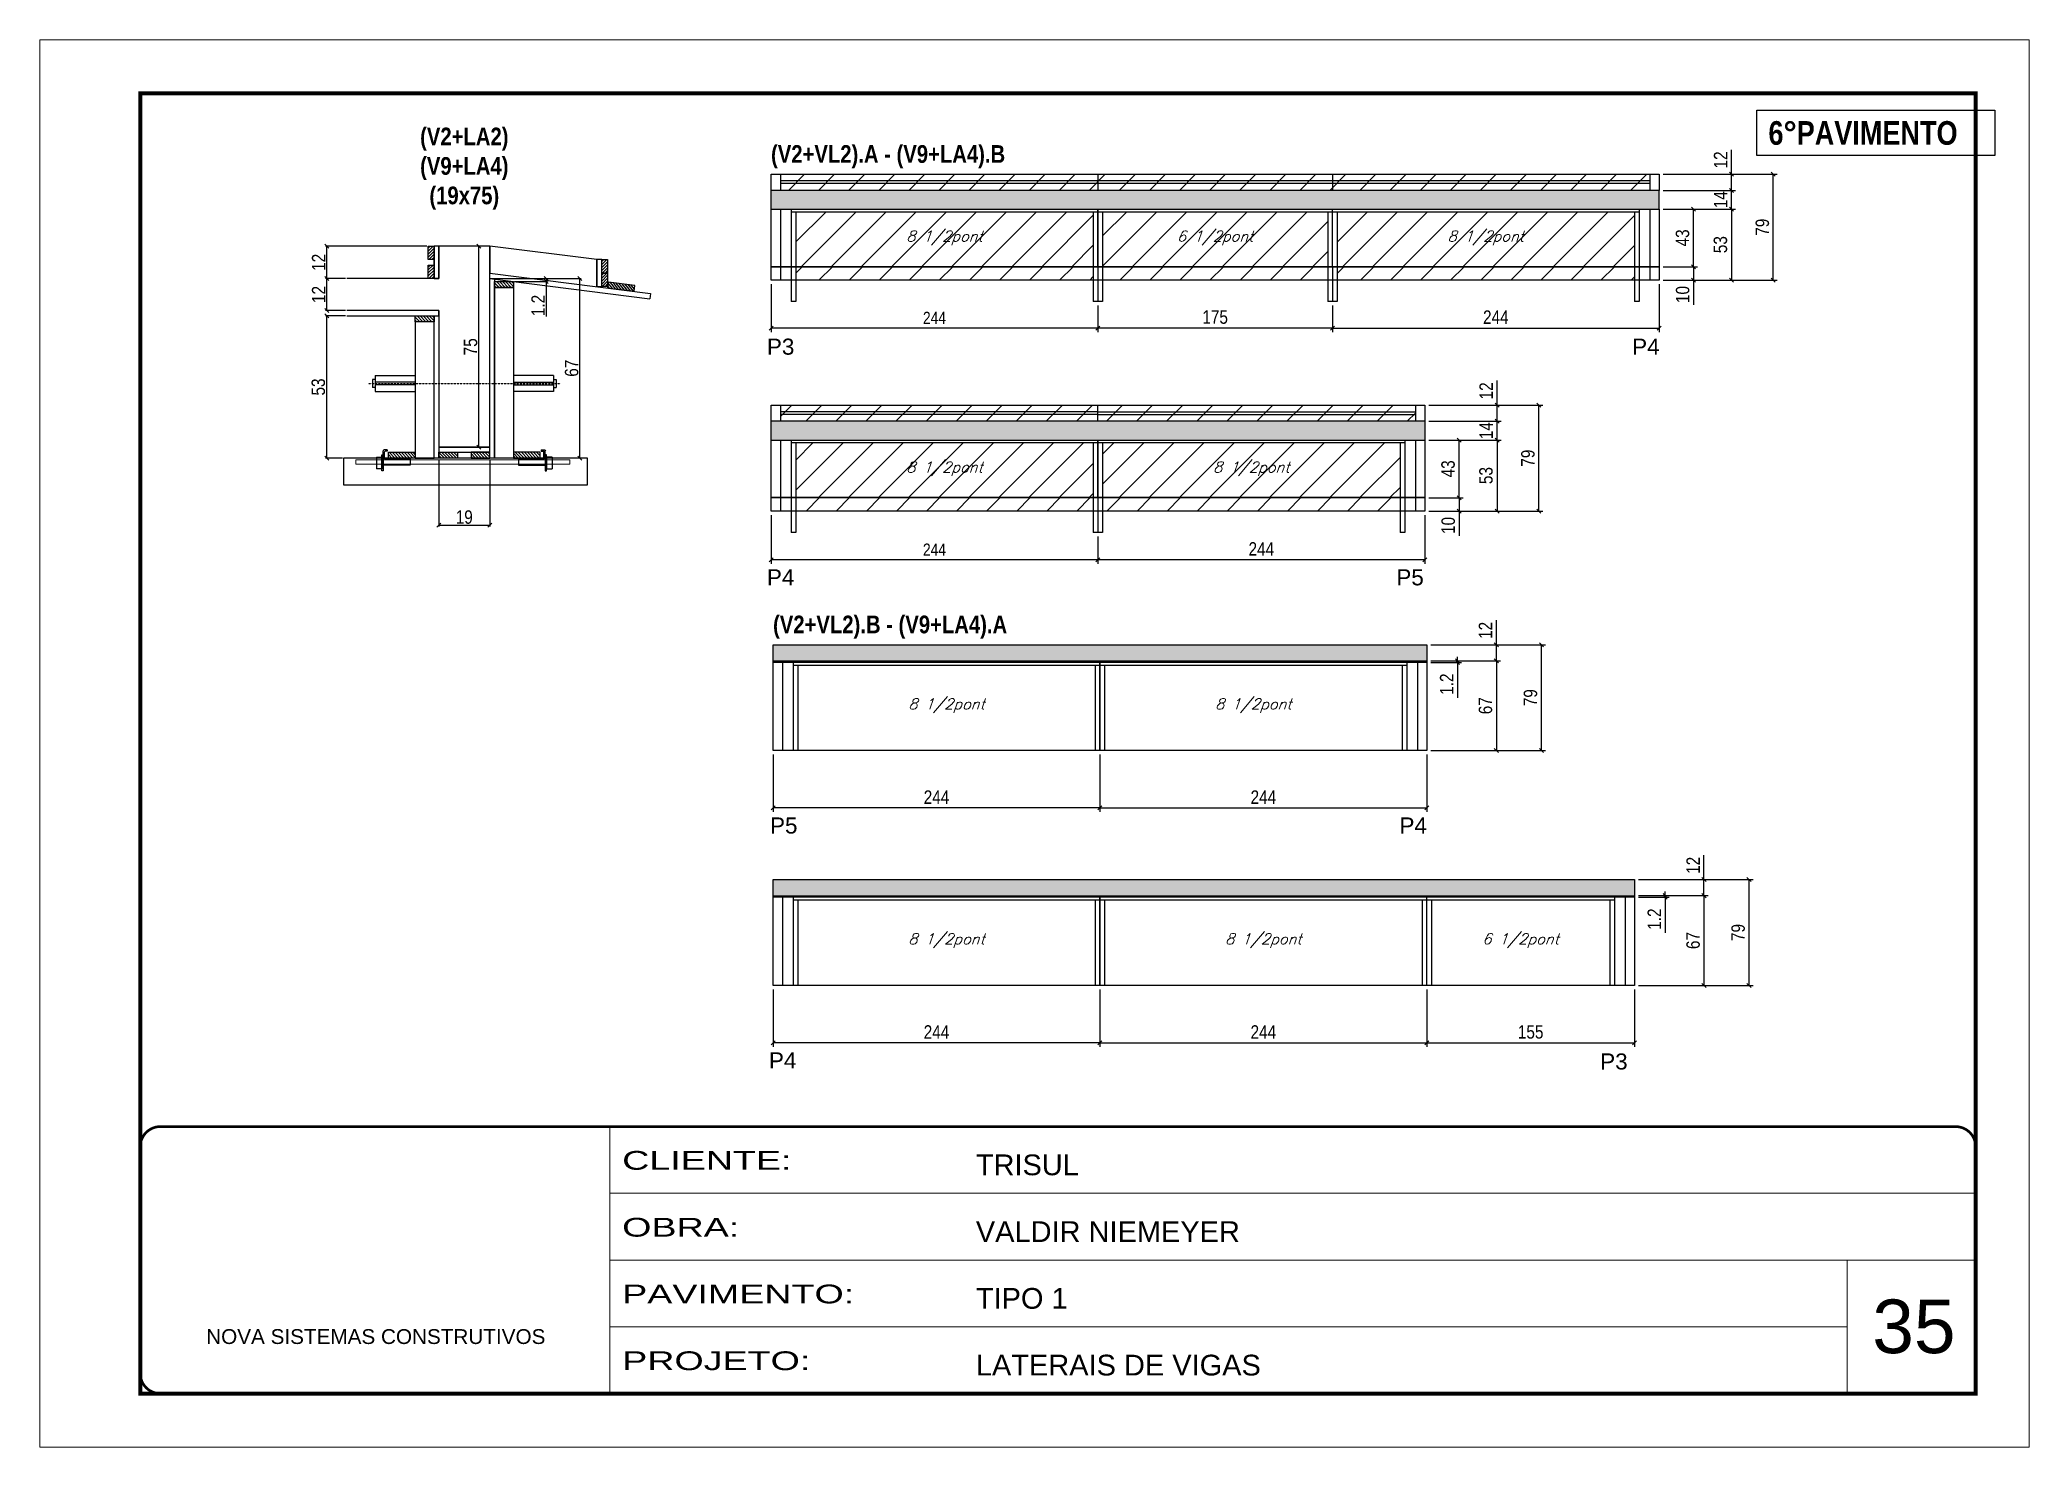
# Model space of a CAD drawing. Extents: x 3330 to 22105, y 1197 to 30204.
# Drawn here: x 16016 to 17501, y 19575 to 20625 of the extents above; entities that cross this region are included whole.
import ezdxf

# ---------------------------------------------------------------- set-up
doc = ezdxf.new("R2010")
doc.units = 0
for name, pattern in [('CONTINUO', [0]), ('DASHED', [0.75, 0.5, -0.25]), ('HIDDEN', [0.375, 0.25, -0.125])]:
    doc.linetypes.add(name, pattern=pattern)
for name, color, linetype in [('5', 5, 'Continuous'), ('barrote', 251, 'Continuous'), ('COTA', 241, 'Continuous'), ('NOMENCLATURA', 7, 'Continuous'), ('Painéis', 200, 'Continuous'), ('presilha', 1, 'Continuous'), ('SARR_2.2x10', 60, 'Continuous'), ('SARR_2.2x7', 40, 'Continuous'), ('SARR_3.5x7', 81, 'Continuous'), ('SARR_EDITAR', 141, 'Continuous'), ('TENSOR', 3, 'Continuous'), ('texto', 7, 'Continuous')]:
    doc.layers.add(name, color=color, linetype=linetype)
for name, color, linetype, lineweight in [('CARIMBO', 255, 'Continuous', 9), ('CONCRETO', 251, 'Continuous', 25), ('Folhas', 255, 'Continuous', 9), ('Hachura', 251, 'Continuous', 9), ('SARRAFO DE PRESSAO', 251, 'DASHED', 9), ('SCO-___-LAJ', 2, 'Continuous', 0)]:
    doc.layers.add(name, color=color, linetype=linetype, lineweight=lineweight)
doc.styles.add('ARIAL', font='arial.ttf')
doc.styles.add('COTA TECNICA', font='techl___.ttf', dxfattribs={"height": 10})
doc.styles.add('COTA TECNICA 2X', font='techl___.ttf', dxfattribs={"height": 10})
doc.styles.add('COTA TECNICA-50', font='techl___.ttf', dxfattribs={"height": 9})
doc.styles.add('Romans', font='romans.shx')
doc.styles.get("Standard").update_dxf_attribs({"font": 'arial.ttf'})
doc.styles.add('TECNICA', font='techb___.ttf', dxfattribs={"height": 10})
doc.styles.add('Tecnologia', font='')
doc.styles.get('Tecnologia').set_extended_font_data('Forgotten Futurist')
doc.dimstyles.new('COTA PAINEL-50', dxfattribs={"dimtxt": 9, "dimasz": 3, "dimexe": 3, "dimexo": 3, "dimgap": 3, "dimtad": 1, "dimdec": 1, "dimzin": 12, "dimdsep": 46, "dimtxsty": 'COTA TECNICA-50', "dimblk1": 'OBLIQUE', "dimblk2": 'OBLIQUE', "dimsah": 1, "dimcen": 0.9, "dimclrd": 4, "dimclre": 4, "dimclrt": 240, "dimadec": 1, "dimazin": 3, "dimtfac": 1, "dimtdec": 1, "dimtmove": 0, "dimatfit": 3, "dimfxl": 1, "dimtolj": 1, "dimtzin": 12, "dimarcsym": 0})
doc.dimstyles.new('PAINEL', dxfattribs={"dimtxt": 10, "dimasz": 3, "dimexe": 3, "dimexo": 3, "dimgap": 3, "dimtad": 1, "dimdec": 1, "dimzin": 12, "dimdsep": 46, "dimtxsty": 'COTA TECNICA', "dimblk1": 'OBLIQUE', "dimblk2": 'OBLIQUE', "dimsah": 1, "dimcen": 0.9, "dimclrd": 4, "dimclre": 4, "dimclrt": 240, "dimadec": 1, "dimazin": 3, "dimtfac": 1, "dimtdec": 1, "dimtmove": 0, "dimatfit": 3, "dimfxl": 1, "dimtolj": 1, "dimtzin": 12, "dimarcsym": 0})
doc.dimstyles.new('SECAO', dxfattribs={"dimscale": 0.333333, "dimtxt": 5, "dimasz": 9, "dimexe": 3, "dimexo": 3, "dimgap": 3, "dimtad": 1, "dimdec": 1, "dimlfac": 0.5, "dimzin": 12, "dimdsep": 46, "dimtxsty": 'COTA TECNICA 2X', "dimblk1": 'OBLIQUE', "dimblk2": 'OBLIQUE', "dimsah": 1, "dimcen": 0.9, "dimclrd": 4, "dimclre": 4, "dimclrt": 240, "dimadec": 1, "dimazin": 3, "dimtfac": 1, "dimtdec": 1, "dimtmove": 0, "dimatfit": 3, "dimfxl": 1, "dimtolj": 1, "dimtzin": 12, "dimarcsym": 0})
pattern_1 = [(135, (49469.877, -103199.6581), (-1.122532015, -1.122532015), [])]

msp = doc.modelspace()

# ---------------------------------------------------------------- texts
at = {"layer": '5', "linetype": 'Continuous'}
for s, p in [('P3', (16558.81, 20389.59)), ('P4', (17204.67, 20389.59)), ('P4', (16558.81, 20217.51)), ('P5', (17028.65, 20217.51)), ('P5', (16561.15, 20032.35)), ('P4', (17031, 20032.35)), ('P4', (16560.31, 19857.09)), ('P3', (17180.81, 19856.3))]:
    msp.add_text(s, height=12, rotation=359.99996, dxfattribs=at).set_placement(p)
at = {"layer": 'CARIMBO', "style": 'ARIAL'}
msp.add_text('35', height=40, dxfattribs=at).set_placement((17383.92, 19644.67))
at = {"layer": 'NOMENCLATURA', "style": 'TECNICA'}
for s, height, p in [('6°PAVIMENTO ', 17.6379, (17306.41, 20546.21)), ('(V2+VL2).A - (V9+LA4).B', 13.2, (16561.91, 20532.74)), ('(V2+VL2).B - (V9+LA4).A', 13.2, (16563.41, 20181.74))]:
    msp.add_text(s, height=height, dxfattribs=at).set_placement(p)
at = {"layer": 'NOMENCLATURA', "insert": (16332.94, 20559.02), "char_height": 13.2, "attachment_point": 2, "style": 'TECNICA'}
msp.add_mtext_dynamic_manual_height_columns('(V2+LA2)\\P(V9+LA4)\\P(19x75)', width=300.2766, gutter_width=1, heights=[0], dxfattribs=at)
at = {"layer": 'texto', "color": 2, "char_height": 8, "attachment_point": 5, "style": 'Romans'}
for s, insert in [('{\\Q19;\\C256;8 1/2pont}', (16691.41, 20476.72)), ('{\\Q19;\\C256;6 1/2pont}', (16893.41, 20476.72)), ('{\\Q19;\\C256;8 1/2pont}', (17095.41, 20476.72)), ('{\\Q19;\\C256;8 1/2pont}', (16691.41, 20304.44)), ('{\\Q19;\\C256;8 1/2pont}', (16920.41, 20304.44)), ('{\\Q19;\\C256;8 1/2pont}', (16692.91, 20127.72)), ('{\\Q19;\\C256;8 1/2pont}', (16921.91, 20127.72)), ('{\\Q19;\\C256;8 1/2pont}', (16692.91, 19952.46)), ('{\\Q19;\\C256;8 1/2pont}', (16929.41, 19952.46)), ('{\\Q19;\\C256;6 1/2pont}', (17121.41, 19952.46))]:
    msp.add_mtext(s, dxfattribs=dict(at, insert=insert))

# ---------------------------------------------------------------- blocks, each defined once
blk = doc.blocks.new('9999999999')
at = {"color": 30, "linetype": 'CONTINUO'}
for p, q in [((98564.6, 34230.2), (98564.6, 34429.4)), ((98564.6, 34379.6), (99584, 34379.6)), ((98564.6, 34329.8), (99488, 34329.8)), ((99584, 34329.8), (99488, 34329.8)), ((99488, 34329.8), (99488, 34230.2)), ((98564.6, 34280), (99488, 34280))]:
    blk.add_line(p, q, dxfattribs=at)
at = {"color": 30, "linetype": 'CONTINUO', "const_width": 2}
blk.add_lwpolyline([(99584, 34230.2), (99584, 34414.4, 0.414214), (99569, 34429.4), (98229, 34429.4, 0.414214), (98214, 34414.4), (98214, 34245.2, 0.414214), (98229, 34230.2), (99584, 34230.2)], format="xyb", dxfattribs=at)
at = {"layer": 'Folhas'}
blk.add_lwpolyline([(98139, 34190.2), (99624, 34190.2), (99624, 35240.2), (98139, 35240.2)], close=True, dxfattribs=at)
at = {"layer": 'Folhas', "color": 30, "const_width": 3}
blk.add_lwpolyline([(98214, 34230.2), (99584, 34230.2), (99584, 35200.2), (98214, 35200.2)], close=True, dxfattribs=at)
at = {"color": 7, "linetype": 'Continuous', "ltscale": 5, "style": 'ARIAL'}
for s, height, p in [('TRISUL', 15.48, (98837.7, 34393.1)), ('VALDIR NIEMEYER', 15.483, (98837.7, 34343.3)), ('TIPO 1', 15.48, (98837.7, 34293.5)), ('NOVA SISTEMAS CONSTRUTIVOS', 11.059, (98263.2, 34267.2)), ('LATERAIS DE VIGAS', 15.483, (98837.7, 34243.7))]:
    blk.add_text(s, height=height, dxfattribs=at).set_placement(p)
at = {"layer": 'Folhas', "color": 7, "style": 'Tecnologia', "width": 1.5}
for s, p in [('CLIENTE:', (98573.7, 34397.2)), ('OBRA:', (98573.7, 34347.3)), ('PAVIMENTO:', (98573.7, 34297.5)), ('PROJETO:', (98573.7, 34247.7))]:
    blk.add_text(s, height=14, dxfattribs=at).set_placement(p)
blk = doc.blocks.new('PRESILHA METÁLICA 1')
at = {"layer": 'presilha'}
for p, q in [((0, 13), (6, 13)), ((0, 13), (0, 0)), ((6, 0), (0, 0)), ((6, 15.5), (7.5, 15.5)), ((6, -2.5), (6, 15.5)), ((6, 13), (6, 0)), ((7.5, 10.6), (7.5, 19.9)), ((7.5, 15.5), (7.5, -2.5)), ((37.5, 4.1), (7.5, 4.1)), ((12, 21), (8.6, 21)), ((9, 11.6), (9, 18.9)), ((12, 19.5), (9.6, 19.5)), ((37.5, 11), (9.6, 11)), ((12, 21), (12, 19.5)), ((37.5, 11), (37.5, 4.1)), ((7.5, -2.5), (6, -2.5))]:
    blk.add_line(p, q, dxfattribs=at)
for centre, radius, start, end in [((8.6, 19.9), 1.14, 90, 180), ((9.6, 18.9), 0.57, 90, 180), ((9.6, 11.6), 0.57, 180, 270)]:
    blk.add_arc(centre, radius, start, end, dxfattribs=at)
blk = doc.blocks.new('_Oblique')
at = {"color": 0, "linetype": 'ByBlock', "lineweight": -2}
blk.add_line((-0.5, -0.5), (0.5, 0.5), dxfattribs=at)
blk = doc.blocks.new('*D2137')
at = {"layer": 'COTA', "color": 4, "lineweight": -2, "transparency": 16777216}
for p, q in [((16313.9, 20311.5), (16313.9, 20261.3)), ((16351.9, 20311.5), (16351.9, 20261.3)), ((16313.9, 20262.3), (16351.9, 20262.3))]:
    blk.add_line(p, q, dxfattribs=at)
at = {"layer": 'Defpoints', "color": 0, "transparency": 16777216}
for p in [(16313.9, 20312.5), (16351.9, 20312.5), (16351.9, 20262.3)]:
    blk.add_point(p, dxfattribs=at)
at = {"layer": 'COTA', "color": 4, "lineweight": -2, "transparency": 16777216, "xscale": 3, "yscale": 3, "zscale": 3, "rotation": 180}
blk.add_blockref('_Oblique', (16313.9, 20262.3), dxfattribs=at)
at = {"layer": 'COTA', "color": 4, "lineweight": -2, "transparency": 16777216, "xscale": 3, "yscale": 3, "zscale": 3}
blk.add_blockref('_Oblique', (16351.9, 20262.3), dxfattribs=at)
at = {"layer": 'COTA', "color": 240, "transparency": 16777216, "insert": (16332.9, 20268.4), "char_height": 10, "attachment_point": 5, "style": 'COTA TECNICA 2X'}
blk.add_mtext('\\A1;19', dxfattribs=at)
blk = doc.blocks.new('*D2138')
at = {"layer": 'COTA', "color": 4, "lineweight": -2, "transparency": 16777216}
for p, q in [((16244.2, 20418.5), (16229.3, 20418.5)), ((16230.3, 20312.5), (16230.3, 20418.5)), ((16241.9, 20312.5), (16229.3, 20312.5))]:
    blk.add_line(p, q, dxfattribs=at)
at = {"layer": 'Defpoints', "color": 0, "transparency": 16777216}
for p in [(16230.3, 20418.5), (16245.2, 20418.5), (16242.9, 20312.5)]:
    blk.add_point(p, dxfattribs=at)
at = {"layer": 'COTA', "color": 4, "lineweight": -2, "transparency": 16777216, "xscale": 3, "yscale": 3, "zscale": 3}
for p, rotation in [((16230.3, 20418.5), 90), ((16230.3, 20312.5), 270)]:
    blk.add_blockref('_Oblique', p, dxfattribs=dict(at, rotation=rotation))
at = {"layer": 'COTA', "color": 240, "transparency": 16777216, "insert": (16224, 20365.5), "char_height": 10, "attachment_point": 5, "rotation": 90, "style": 'COTA TECNICA 2X'}
blk.add_mtext('\\A1;53', dxfattribs=at)
blk = doc.blocks.new('*D2139')
at = {"layer": 'COTA', "color": 4, "lineweight": -2, "transparency": 16777216}
for p, q in [((16244.2, 20446.5), (16229.3, 20446.5)), ((16230.3, 20422.5), (16230.3, 20446.5)), ((16244.2, 20422.5), (16229.3, 20422.5))]:
    blk.add_line(p, q, dxfattribs=at)
at = {"layer": 'Defpoints', "color": 0, "transparency": 16777216}
for p in [(16230.3, 20446.5), (16245.2, 20446.5), (16245.2, 20422.5)]:
    blk.add_point(p, dxfattribs=at)
at = {"layer": 'COTA', "color": 4, "lineweight": -2, "transparency": 16777216, "xscale": 3, "yscale": 3, "zscale": 3}
for p, rotation in [((16230.3, 20446.5), 90), ((16230.3, 20422.5), 270)]:
    blk.add_blockref('_Oblique', p, dxfattribs=dict(at, rotation=rotation))
at = {"layer": 'COTA', "color": 240, "transparency": 16777216, "insert": (16224.2, 20434.5), "char_height": 10, "attachment_point": 5, "rotation": 90, "style": 'COTA TECNICA 2X'}
blk.add_mtext('\\A1;12', dxfattribs=at)
blk = doc.blocks.new('*D2140')
at = {"layer": 'COTA', "color": 4, "lineweight": -2, "transparency": 16777216}
for p, q in [((16304.9, 20470.5), (16229.3, 20470.5)), ((16230.3, 20446.5), (16230.3, 20470.5)), ((16244.2, 20446.5), (16229.3, 20446.5))]:
    blk.add_line(p, q, dxfattribs=at)
at = {"layer": 'Defpoints', "color": 0, "transparency": 16777216}
for p in [(16230.3, 20470.5), (16305.9, 20470.5), (16245.2, 20446.5)]:
    blk.add_point(p, dxfattribs=at)
at = {"layer": 'COTA', "color": 4, "lineweight": -2, "transparency": 16777216, "xscale": 3, "yscale": 3, "zscale": 3}
for p, rotation in [((16230.3, 20470.5), 90), ((16230.3, 20446.5), 270)]:
    blk.add_blockref('_Oblique', p, dxfattribs=dict(at, rotation=rotation))
at = {"layer": 'COTA', "color": 240, "transparency": 16777216, "insert": (16224.2, 20458.5), "char_height": 10, "attachment_point": 5, "rotation": 90, "style": 'COTA TECNICA 2X'}
blk.add_mtext('\\A1;12', dxfattribs=at)
blk = doc.blocks.new('*D2141')
at = {"layer": 'COTA', "color": 4, "lineweight": -2, "transparency": 16777216}
for p, q in [((16352.9, 20446.4), (16420.2, 20446.4)), ((16419.2, 20312.5), (16419.2, 20446.4)), ((16423.8, 20312.5), (16418.2, 20312.5))]:
    blk.add_line(p, q, dxfattribs=at)
at = {"layer": 'Defpoints', "color": 0, "transparency": 16777216}
for p in [(16351.9, 20446.4), (16419.2, 20446.4), (16424.8, 20312.5)]:
    blk.add_point(p, dxfattribs=at)
at = {"layer": 'COTA', "color": 4, "lineweight": -2, "transparency": 16777216, "xscale": 3, "yscale": 3, "zscale": 3}
for p, rotation in [((16419.2, 20446.4), 90), ((16419.2, 20312.5), 270)]:
    blk.add_blockref('_Oblique', p, dxfattribs=dict(at, rotation=rotation))
at = {"layer": 'COTA', "color": 240, "transparency": 16777216, "insert": (16413.1, 20379.5), "char_height": 10, "attachment_point": 5, "rotation": 90, "style": 'COTA TECNICA 2X'}
blk.add_mtext('\\A1;67', dxfattribs=at)
blk = doc.blocks.new('*D2142')
at = {"layer": 'COTA', "color": 4, "lineweight": -2, "transparency": 16777216}
for p, q in [((16350.9, 20470.5), (16342.7, 20470.5)), ((16343.7, 20320.5), (16343.7, 20470.5)), ((16350.9, 20320.5), (16342.7, 20320.5))]:
    blk.add_line(p, q, dxfattribs=at)
at = {"layer": 'Defpoints', "color": 0, "transparency": 16777216}
for p in [(16343.7, 20470.5), (16351.9, 20470.5), (16351.9, 20320.5)]:
    blk.add_point(p, dxfattribs=at)
at = {"layer": 'COTA', "color": 4, "lineweight": -2, "transparency": 16777216, "xscale": 3, "yscale": 3, "zscale": 3}
for p, rotation in [((16343.7, 20470.5), 90), ((16343.7, 20320.5), 270)]:
    blk.add_blockref('_Oblique', p, dxfattribs=dict(at, rotation=rotation))
at = {"layer": 'COTA', "color": 240, "transparency": 16777216, "insert": (16337.6, 20395.5), "char_height": 10, "attachment_point": 5, "rotation": 90, "style": 'COTA TECNICA 2X'}
blk.add_mtext('\\A1;75', dxfattribs=at)
blk = doc.blocks.new('*D2143')
at = {"layer": 'COTA', "color": 4, "lineweight": -2, "transparency": 16777216}
for p, q in [((16352.9, 20446.4), (16395, 20446.4)), ((16370.5, 20444.1), (16395, 20444.1)), ((16394, 20446.4), (16394, 20444.1)), ((16394, 20444.1), (16394, 20418))]:
    blk.add_line(p, q, dxfattribs=at)
at = {"layer": 'Defpoints', "color": 0, "transparency": 16777216}
for p in [(16351.9, 20446.4), (16369.5, 20444.1), (16394, 20446.4)]:
    blk.add_point(p, dxfattribs=at)
at = {"layer": 'COTA', "color": 4, "lineweight": -2, "transparency": 16777216, "xscale": 3, "yscale": 3, "zscale": 3}
for p, rotation in [((16394, 20446.4), 90), ((16394, 20444.1), 270)]:
    blk.add_blockref('_Oblique', p, dxfattribs=dict(at, rotation=rotation))
at = {"layer": 'COTA', "color": 240, "transparency": 16777216, "insert": (16388, 20426.3), "char_height": 10, "attachment_point": 5, "rotation": 90, "style": 'COTA TECNICA 2X'}
blk.add_mtext('\\A1;1.2', dxfattribs=at)
blk = doc.blocks.new('*D2144')
at = {"layer": 'COTA', "color": 4, "linetype": 'ByBlock', "lineweight": -2, "transparency": 16777216}
for p, q in [((16561.9, 20442.2), (16561.9, 20406.5)), ((16805.9, 20426.2), (16805.9, 20406.5)), ((16805.9, 20409.5), (16561.9, 20409.5))]:
    blk.add_line(p, q, dxfattribs=at)
at = {"layer": 'Defpoints', "color": 0, "linetype": 'ByBlock', "transparency": 16777216}
for p in [(16561.9, 20445.2), (16805.9, 20429.2), (16561.9, 20409.5)]:
    blk.add_point(p, dxfattribs=at)
at = {"layer": 'COTA', "color": 4, "linetype": 'ByBlock', "lineweight": -2, "transparency": 16777216, "xscale": 3, "yscale": 3, "zscale": 3, "rotation": 180}
blk.add_blockref('_Oblique', (16561.9, 20409.5), dxfattribs=at)
at = {"layer": 'COTA', "color": 4, "linetype": 'ByBlock', "lineweight": -2, "transparency": 16777216, "xscale": 3, "yscale": 3, "zscale": 3}
blk.add_blockref('_Oblique', (16805.9, 20409.5), dxfattribs=at)
at = {"layer": 'COTA', "color": 240, "linetype": 'ByBlock', "transparency": 16777216, "insert": (16683.9, 20417.1), "char_height": 9, "attachment_point": 5, "style": 'COTA TECNICA-50'}
blk.add_mtext('\\A1;244', dxfattribs=at)
blk = doc.blocks.new('*D2145')
at = {"layer": 'COTA', "color": 4, "linetype": 'ByBlock', "lineweight": -2, "transparency": 16777216}
for p, q in [((16805.9, 20426.2), (16805.9, 20406.5)), ((16980.9, 20426.2), (16980.9, 20406.5)), ((16980.9, 20409.5), (16805.9, 20409.5))]:
    blk.add_line(p, q, dxfattribs=at)
at = {"layer": 'Defpoints', "color": 0, "linetype": 'ByBlock', "transparency": 16777216}
for p in [(16805.9, 20429.2), (16980.9, 20429.2), (16805.9, 20409.5)]:
    blk.add_point(p, dxfattribs=at)
at = {"layer": 'COTA', "color": 4, "linetype": 'ByBlock', "lineweight": -2, "transparency": 16777216, "xscale": 3, "yscale": 3, "zscale": 3, "rotation": 180}
blk.add_blockref('_Oblique', (16805.9, 20409.5), dxfattribs=at)
at = {"layer": 'COTA', "color": 4, "linetype": 'ByBlock', "lineweight": -2, "transparency": 16777216, "xscale": 3, "yscale": 3, "zscale": 3}
blk.add_blockref('_Oblique', (16980.9, 20409.5), dxfattribs=at)
at = {"layer": 'COTA', "color": 240, "linetype": 'ByBlock', "transparency": 16777216, "insert": (16893.4, 20417.6), "char_height": 10, "attachment_point": 5, "style": 'COTA TECNICA'}
blk.add_mtext('\\A1;175', dxfattribs=at)
blk = doc.blocks.new('*D2146')
at = {"layer": 'COTA', "color": 4, "linetype": 'ByBlock', "lineweight": -2, "transparency": 16777216}
for p, q in [((17224.9, 20442.2), (17224.9, 20406.5)), ((16980.9, 20426.2), (16980.9, 20406.5)), ((16980.9, 20409.5), (17224.9, 20409.5))]:
    blk.add_line(p, q, dxfattribs=at)
at = {"layer": 'Defpoints', "color": 0, "linetype": 'ByBlock', "transparency": 16777216}
for p in [(17224.9, 20445.2), (16980.9, 20429.2), (17224.9, 20409.5)]:
    blk.add_point(p, dxfattribs=at)
at = {"layer": 'COTA', "color": 4, "linetype": 'ByBlock', "lineweight": -2, "transparency": 16777216, "xscale": 3, "yscale": 3, "zscale": 3, "rotation": 180}
blk.add_blockref('_Oblique', (16980.9, 20409.5), dxfattribs=at)
at = {"layer": 'COTA', "color": 4, "linetype": 'ByBlock', "lineweight": -2, "transparency": 16777216, "xscale": 3, "yscale": 3, "zscale": 3}
blk.add_blockref('_Oblique', (17224.9, 20409.5), dxfattribs=at)
at = {"layer": 'COTA', "color": 240, "linetype": 'ByBlock', "transparency": 16777216, "insert": (17102.9, 20417.6), "char_height": 10, "attachment_point": 5, "style": 'COTA TECNICA'}
blk.add_mtext('\\A1;244', dxfattribs=at)
blk = doc.blocks.new('*D2147')
at = {"layer": 'COTA', "color": 4, "linetype": 'ByBlock', "lineweight": -2, "transparency": 16777216}
for p, q in [((17227.9, 20498.2), (17281.8, 20498.2)), ((17278.8, 20498.2), (17278.8, 20445.2)), ((17227.9, 20445.2), (17281.8, 20445.2))]:
    blk.add_line(p, q, dxfattribs=at)
at = {"layer": 'Defpoints', "color": 0, "linetype": 'ByBlock', "transparency": 16777216}
for p in [(17224.9, 20498.2), (17224.9, 20445.2), (17278.8, 20445.2)]:
    blk.add_point(p, dxfattribs=at)
at = {"layer": 'COTA', "color": 4, "linetype": 'ByBlock', "lineweight": -2, "transparency": 16777216, "xscale": 3, "yscale": 3, "zscale": 3}
for p, rotation in [((17278.8, 20498.2), 90), ((17278.8, 20445.2), 270)]:
    blk.add_blockref('_Oblique', p, dxfattribs=dict(at, rotation=rotation))
at = {"layer": 'COTA', "color": 240, "linetype": 'ByBlock', "transparency": 16777216, "insert": (17270.6, 20471.7), "char_height": 10, "attachment_point": 5, "rotation": 90, "style": 'COTA TECNICA'}
blk.add_mtext('\\A1;53', dxfattribs=at)
blk = doc.blocks.new('*D2148')
at = {"layer": 'COTA', "color": 4, "linetype": 'ByBlock', "lineweight": -2, "transparency": 16777216}
for p, q in [((16561.9, 20269.9), (16561.9, 20233.6)), ((16805.9, 20253.9), (16805.9, 20233.6)), ((16805.9, 20236.6), (16561.9, 20236.6))]:
    blk.add_line(p, q, dxfattribs=at)
at = {"layer": 'Defpoints', "color": 0, "linetype": 'ByBlock', "transparency": 16777216}
for p in [(16561.9, 20272.9), (16805.9, 20256.9), (16561.9, 20236.6)]:
    blk.add_point(p, dxfattribs=at)
at = {"layer": 'COTA', "color": 4, "linetype": 'ByBlock', "lineweight": -2, "transparency": 16777216, "xscale": 3, "yscale": 3, "zscale": 3, "rotation": 180}
blk.add_blockref('_Oblique', (16561.9, 20236.6), dxfattribs=at)
at = {"layer": 'COTA', "color": 4, "linetype": 'ByBlock', "lineweight": -2, "transparency": 16777216, "xscale": 3, "yscale": 3, "zscale": 3}
blk.add_blockref('_Oblique', (16805.9, 20236.6), dxfattribs=at)
at = {"layer": 'COTA', "color": 240, "linetype": 'ByBlock', "transparency": 16777216, "insert": (16683.9, 20244.2), "char_height": 9, "attachment_point": 5, "style": 'COTA TECNICA-50'}
blk.add_mtext('\\A1;244', dxfattribs=at)
blk = doc.blocks.new('*D2149')
at = {"layer": 'COTA', "color": 4, "linetype": 'ByBlock', "lineweight": -2, "transparency": 16777216}
for p, q in [((17049.9, 20269.9), (17049.9, 20233.6)), ((16805.9, 20253.9), (16805.9, 20233.6)), ((17049.9, 20236.6), (16805.9, 20236.6))]:
    blk.add_line(p, q, dxfattribs=at)
at = {"layer": 'Defpoints', "color": 0, "linetype": 'ByBlock', "transparency": 16777216}
for p in [(17049.9, 20272.9), (16805.9, 20256.9), (16805.9, 20236.6)]:
    blk.add_point(p, dxfattribs=at)
at = {"layer": 'COTA', "color": 4, "linetype": 'ByBlock', "lineweight": -2, "transparency": 16777216, "xscale": 3, "yscale": 3, "zscale": 3, "rotation": 180}
blk.add_blockref('_Oblique', (16805.9, 20236.6), dxfattribs=at)
at = {"layer": 'COTA', "color": 4, "linetype": 'ByBlock', "lineweight": -2, "transparency": 16777216, "xscale": 3, "yscale": 3, "zscale": 3}
blk.add_blockref('_Oblique', (17049.9, 20236.6), dxfattribs=at)
at = {"layer": 'COTA', "color": 240, "linetype": 'ByBlock', "transparency": 16777216, "insert": (16927.9, 20244.7), "char_height": 10, "attachment_point": 5, "style": 'COTA TECNICA'}
blk.add_mtext('\\A1;244', dxfattribs=at)
blk = doc.blocks.new('*D2168')
at = {"layer": 'COTA', "color": 4, "linetype": 'ByBlock', "lineweight": -2, "transparency": 16777216}
for p, q in [((17227.9, 20498.2), (17253.5, 20498.2)), ((17250.5, 20455.2), (17250.5, 20498.2)), ((17227.9, 20455.2), (17253.5, 20455.2))]:
    blk.add_line(p, q, dxfattribs=at)
at = {"layer": 'Defpoints', "color": 0, "linetype": 'ByBlock', "transparency": 16777216}
for p in [(17224.9, 20498.2), (17250.5, 20498.2), (17224.9, 20455.2)]:
    blk.add_point(p, dxfattribs=at)
at = {"layer": 'COTA', "color": 4, "linetype": 'ByBlock', "lineweight": -2, "transparency": 16777216, "xscale": 3, "yscale": 3, "zscale": 3}
for p, rotation in [((17250.5, 20498.2), 90), ((17250.5, 20455.2), 270)]:
    blk.add_blockref('_Oblique', p, dxfattribs=dict(at, rotation=rotation))
at = {"layer": 'COTA', "color": 240, "linetype": 'ByBlock', "transparency": 16777216, "insert": (17242.3, 20476.7), "char_height": 10, "attachment_point": 5, "rotation": 90, "style": 'COTA TECNICA'}
blk.add_mtext('\\A1;43', dxfattribs=at)
blk = doc.blocks.new('*D2169')
at = {"layer": 'COTA', "color": 4, "linetype": 'ByBlock', "lineweight": -2, "transparency": 16777216}
for p, q in [((17227.9, 20455.2), (17253.5, 20455.2)), ((17250.5, 20455.2), (17250.5, 20445.2)), ((17227.9, 20445.2), (17253.5, 20445.2)), ((17250.5, 20445.2), (17250.5, 20426.8))]:
    blk.add_line(p, q, dxfattribs=at)
at = {"layer": 'Defpoints', "color": 0, "linetype": 'ByBlock', "transparency": 16777216}
for p in [(17224.9, 20455.2), (17224.9, 20445.2), (17250.5, 20445.2)]:
    blk.add_point(p, dxfattribs=at)
at = {"layer": 'COTA', "color": 4, "linetype": 'ByBlock', "lineweight": -2, "transparency": 16777216, "xscale": 3, "yscale": 3, "zscale": 3}
for p, rotation in [((17250.5, 20455.2), 90), ((17250.5, 20445.2), 270)]:
    blk.add_blockref('_Oblique', p, dxfattribs=dict(at, rotation=rotation))
at = {"layer": 'COTA', "color": 240, "linetype": 'ByBlock', "transparency": 16777216, "insert": (17242.4, 20434.5), "char_height": 10, "attachment_point": 5, "rotation": 90, "style": 'COTA TECNICA'}
blk.add_mtext('\\A1;10', dxfattribs=at)
blk = doc.blocks.new('*D2170')
at = {"layer": 'COTA', "color": 4, "linetype": 'ByBlock', "lineweight": -2, "transparency": 16777216}
for p, q in [((17227.9, 20512.2), (17281.8, 20512.2)), ((17278.8, 20498.2), (17278.8, 20512.2)), ((17227.9, 20498.2), (17281.8, 20498.2))]:
    blk.add_line(p, q, dxfattribs=at)
at = {"layer": 'Defpoints', "color": 0, "linetype": 'ByBlock', "transparency": 16777216}
for p in [(17224.9, 20512.2), (17278.8, 20512.2), (17224.9, 20498.2)]:
    blk.add_point(p, dxfattribs=at)
at = {"layer": 'COTA', "color": 4, "linetype": 'ByBlock', "lineweight": -2, "transparency": 16777216, "xscale": 3, "yscale": 3, "zscale": 3}
for p, rotation in [((17278.8, 20512.2), 90), ((17278.8, 20498.2), 270)]:
    blk.add_blockref('_Oblique', p, dxfattribs=dict(at, rotation=rotation))
at = {"layer": 'COTA', "color": 240, "linetype": 'ByBlock', "transparency": 16777216, "insert": (17270.7, 20505.2), "char_height": 10, "attachment_point": 5, "rotation": 90, "style": 'COTA TECNICA'}
blk.add_mtext('\\A1;14', dxfattribs=at)
blk = doc.blocks.new('*D2171')
at = {"layer": 'COTA', "color": 4, "linetype": 'ByBlock', "lineweight": -2, "transparency": 16777216}
for p, q in [((17278.8, 20524.2), (17278.8, 20542.5)), ((17227.9, 20524.2), (17281.8, 20524.2)), ((17278.8, 20512.2), (17278.8, 20524.2)), ((17227.9, 20512.2), (17281.8, 20512.2))]:
    blk.add_line(p, q, dxfattribs=at)
at = {"layer": 'Defpoints', "color": 0, "linetype": 'ByBlock', "transparency": 16777216}
for p in [(17224.9, 20524.2), (17278.8, 20524.2), (17224.9, 20512.2)]:
    blk.add_point(p, dxfattribs=at)
at = {"layer": 'COTA', "color": 4, "linetype": 'ByBlock', "lineweight": -2, "transparency": 16777216, "xscale": 3, "yscale": 3, "zscale": 3}
for p, rotation in [((17278.8, 20524.2), 90), ((17278.8, 20512.2), 270)]:
    blk.add_blockref('_Oblique', p, dxfattribs=dict(at, rotation=rotation))
at = {"layer": 'COTA', "color": 240, "linetype": 'ByBlock', "transparency": 16777216, "insert": (17270.7, 20534.9), "char_height": 10, "attachment_point": 5, "rotation": 90, "style": 'COTA TECNICA'}
blk.add_mtext('\\A1;12', dxfattribs=at)
blk = doc.blocks.new('*D2172')
at = {"layer": 'COTA', "color": 4, "linetype": 'ByBlock', "lineweight": -2, "transparency": 16777216}
for p, q in [((17227.9, 20524.2), (17313, 20524.2)), ((17310, 20445.2), (17310, 20524.2)), ((17227.9, 20445.2), (17313, 20445.2))]:
    blk.add_line(p, q, dxfattribs=at)
at = {"layer": 'Defpoints', "color": 0, "linetype": 'ByBlock', "transparency": 16777216}
for p in [(17224.9, 20524.2), (17310, 20524.2), (17224.9, 20445.2)]:
    blk.add_point(p, dxfattribs=at)
at = {"layer": 'COTA', "color": 4, "linetype": 'ByBlock', "lineweight": -2, "transparency": 16777216, "xscale": 3, "yscale": 3, "zscale": 3}
for p, rotation in [((17310, 20524.2), 90), ((17310, 20445.2), 270)]:
    blk.add_blockref('_Oblique', p, dxfattribs=dict(at, rotation=rotation))
at = {"layer": 'COTA', "color": 240, "linetype": 'ByBlock', "transparency": 16777216, "insert": (17301.9, 20484.7), "char_height": 10, "attachment_point": 5, "rotation": 90, "style": 'COTA TECNICA'}
blk.add_mtext('\\A1;79', dxfattribs=at)
blk = doc.blocks.new('*D2173')
at = {"layer": 'COTA', "color": 4, "linetype": 'ByBlock', "lineweight": -2, "transparency": 16777216}
for p, q in [((17052.9, 20325.9), (17106.8, 20325.9)), ((17103.8, 20325.9), (17103.8, 20272.9)), ((17052.9, 20272.9), (17106.8, 20272.9))]:
    blk.add_line(p, q, dxfattribs=at)
at = {"layer": 'Defpoints', "color": 0, "linetype": 'ByBlock', "transparency": 16777216}
for p in [(17049.9, 20325.9), (17049.9, 20272.9), (17103.8, 20272.9)]:
    blk.add_point(p, dxfattribs=at)
at = {"layer": 'COTA', "color": 4, "linetype": 'ByBlock', "lineweight": -2, "transparency": 16777216, "xscale": 3, "yscale": 3, "zscale": 3}
for p, rotation in [((17103.8, 20325.9), 90), ((17103.8, 20272.9), 270)]:
    blk.add_blockref('_Oblique', p, dxfattribs=dict(at, rotation=rotation))
at = {"layer": 'COTA', "color": 240, "linetype": 'ByBlock', "transparency": 16777216, "insert": (17095.6, 20299.4), "char_height": 10, "attachment_point": 5, "rotation": 90, "style": 'COTA TECNICA'}
blk.add_mtext('\\A1;53', dxfattribs=at)
blk = doc.blocks.new('*D2174')
at = {"layer": 'COTA', "color": 4, "linetype": 'ByBlock', "lineweight": -2, "transparency": 16777216}
for p, q in [((17052.9, 20325.9), (17078.5, 20325.9)), ((17075.5, 20282.9), (17075.5, 20325.9)), ((17052.9, 20282.9), (17078.5, 20282.9))]:
    blk.add_line(p, q, dxfattribs=at)
at = {"layer": 'Defpoints', "color": 0, "linetype": 'ByBlock', "transparency": 16777216}
for p in [(17049.9, 20325.9), (17075.5, 20325.9), (17049.9, 20282.9)]:
    blk.add_point(p, dxfattribs=at)
at = {"layer": 'COTA', "color": 4, "linetype": 'ByBlock', "lineweight": -2, "transparency": 16777216, "xscale": 3, "yscale": 3, "zscale": 3}
for p, rotation in [((17075.5, 20325.9), 90), ((17075.5, 20282.9), 270)]:
    blk.add_blockref('_Oblique', p, dxfattribs=dict(at, rotation=rotation))
at = {"layer": 'COTA', "color": 240, "linetype": 'ByBlock', "transparency": 16777216, "insert": (17067.3, 20304.4), "char_height": 10, "attachment_point": 5, "rotation": 90, "style": 'COTA TECNICA'}
blk.add_mtext('\\A1;43', dxfattribs=at)
blk = doc.blocks.new('*D2175')
at = {"layer": 'COTA', "color": 4, "linetype": 'ByBlock', "lineweight": -2, "transparency": 16777216}
for p, q in [((17052.9, 20282.9), (17078.5, 20282.9)), ((17052.9, 20272.9), (17078.5, 20272.9)), ((17075.5, 20282.9), (17075.5, 20272.9)), ((17075.5, 20272.9), (17075.5, 20254.5))]:
    blk.add_line(p, q, dxfattribs=at)
at = {"layer": 'Defpoints', "color": 0, "linetype": 'ByBlock', "transparency": 16777216}
for p in [(17049.9, 20282.9), (17049.9, 20272.9), (17075.5, 20272.9)]:
    blk.add_point(p, dxfattribs=at)
at = {"layer": 'COTA', "color": 4, "linetype": 'ByBlock', "lineweight": -2, "transparency": 16777216, "xscale": 3, "yscale": 3, "zscale": 3}
for p, rotation in [((17075.5, 20282.9), 90), ((17075.5, 20272.9), 270)]:
    blk.add_blockref('_Oblique', p, dxfattribs=dict(at, rotation=rotation))
at = {"layer": 'COTA', "color": 240, "linetype": 'ByBlock', "transparency": 16777216, "insert": (17067.4, 20262.2), "char_height": 10, "attachment_point": 5, "rotation": 90, "style": 'COTA TECNICA'}
blk.add_mtext('\\A1;10', dxfattribs=at)
blk = doc.blocks.new('*D2176')
at = {"layer": 'COTA', "color": 4, "linetype": 'ByBlock', "lineweight": -2, "transparency": 16777216}
for p, q in [((17052.9, 20339.9), (17106.8, 20339.9)), ((17103.8, 20325.9), (17103.8, 20339.9)), ((17052.9, 20325.9), (17106.8, 20325.9))]:
    blk.add_line(p, q, dxfattribs=at)
at = {"layer": 'Defpoints', "color": 0, "linetype": 'ByBlock', "transparency": 16777216}
for p in [(17049.9, 20339.9), (17103.8, 20339.9), (17049.9, 20325.9)]:
    blk.add_point(p, dxfattribs=at)
at = {"layer": 'COTA', "color": 4, "linetype": 'ByBlock', "lineweight": -2, "transparency": 16777216, "xscale": 3, "yscale": 3, "zscale": 3}
for p, rotation in [((17103.8, 20339.9), 90), ((17103.8, 20325.9), 270)]:
    blk.add_blockref('_Oblique', p, dxfattribs=dict(at, rotation=rotation))
at = {"layer": 'COTA', "color": 240, "linetype": 'ByBlock', "transparency": 16777216, "insert": (17095.7, 20332.9), "char_height": 10, "attachment_point": 5, "rotation": 90, "style": 'COTA TECNICA'}
blk.add_mtext('\\A1;14', dxfattribs=at)
blk = doc.blocks.new('*D2177')
at = {"layer": 'COTA', "color": 4, "linetype": 'ByBlock', "lineweight": -2, "transparency": 16777216}
for p, q in [((17103.8, 20351.9), (17103.8, 20370.3)), ((17052.9, 20351.9), (17106.8, 20351.9)), ((17103.8, 20339.9), (17103.8, 20351.9)), ((17052.9, 20339.9), (17106.8, 20339.9))]:
    blk.add_line(p, q, dxfattribs=at)
at = {"layer": 'Defpoints', "color": 0, "linetype": 'ByBlock', "transparency": 16777216}
for p in [(17049.9, 20351.9), (17103.8, 20351.9), (17049.9, 20339.9)]:
    blk.add_point(p, dxfattribs=at)
at = {"layer": 'COTA', "color": 4, "linetype": 'ByBlock', "lineweight": -2, "transparency": 16777216, "xscale": 3, "yscale": 3, "zscale": 3}
for p, rotation in [((17103.8, 20351.9), 90), ((17103.8, 20339.9), 270)]:
    blk.add_blockref('_Oblique', p, dxfattribs=dict(at, rotation=rotation))
at = {"layer": 'COTA', "color": 240, "linetype": 'ByBlock', "transparency": 16777216, "insert": (17095.7, 20362.6), "char_height": 10, "attachment_point": 5, "rotation": 90, "style": 'COTA TECNICA'}
blk.add_mtext('\\A1;12', dxfattribs=at)
blk = doc.blocks.new('*D2178')
at = {"layer": 'COTA', "color": 4, "linetype": 'ByBlock', "lineweight": -2, "transparency": 16777216}
for p, q in [((17052.9, 20351.9), (17138, 20351.9)), ((17135, 20272.9), (17135, 20351.9)), ((17052.9, 20272.9), (17138, 20272.9))]:
    blk.add_line(p, q, dxfattribs=at)
at = {"layer": 'Defpoints', "color": 0, "linetype": 'ByBlock', "transparency": 16777216}
for p in [(17049.9, 20351.9), (17135, 20351.9), (17049.9, 20272.9)]:
    blk.add_point(p, dxfattribs=at)
at = {"layer": 'COTA', "color": 4, "linetype": 'ByBlock', "lineweight": -2, "transparency": 16777216, "xscale": 3, "yscale": 3, "zscale": 3}
for p, rotation in [((17135, 20351.9), 90), ((17135, 20272.9), 270)]:
    blk.add_blockref('_Oblique', p, dxfattribs=dict(at, rotation=rotation))
at = {"layer": 'COTA', "color": 240, "linetype": 'ByBlock', "transparency": 16777216, "insert": (17126.9, 20312.4), "char_height": 10, "attachment_point": 5, "rotation": 90, "style": 'COTA TECNICA'}
blk.add_mtext('\\A1;79', dxfattribs=at)
blk = doc.blocks.new('*D2179')
at = {"layer": 'COTA', "color": 4, "linetype": 'ByBlock', "lineweight": -2, "transparency": 16777216}
for p, q in [((17209.4, 19986), (17261.3, 19986)), ((17258.3, 19986), (17258.3, 19919)), ((17209.4, 19919), (17261.3, 19919))]:
    blk.add_line(p, q, dxfattribs=at)
at = {"layer": 'Defpoints', "color": 0, "linetype": 'ByBlock', "transparency": 16777216}
for p in [(17206.4, 19986), (17206.4, 19919), (17258.3, 19919)]:
    blk.add_point(p, dxfattribs=at)
at = {"layer": 'COTA', "color": 4, "linetype": 'ByBlock', "lineweight": -2, "transparency": 16777216, "xscale": 3, "yscale": 3, "zscale": 3}
for p, rotation in [((17258.3, 19986), 90), ((17258.3, 19919), 270)]:
    blk.add_blockref('_Oblique', p, dxfattribs=dict(at, rotation=rotation))
at = {"layer": 'COTA', "color": 240, "linetype": 'ByBlock', "transparency": 16777216, "insert": (17250.2, 19952.5), "char_height": 10, "attachment_point": 5, "rotation": 90, "style": 'COTA TECNICA'}
blk.add_mtext('\\A1;67', dxfattribs=at)
blk = doc.blocks.new('*D2180')
at = {"layer": 'COTA', "color": 4, "linetype": 'ByBlock', "lineweight": -2, "transparency": 16777216}
for p, q in [((16563.4, 19916), (16563.4, 19873.2)), ((16807.4, 19916), (16807.4, 19873.2)), ((16807.4, 19876.2), (16563.4, 19876.2))]:
    blk.add_line(p, q, dxfattribs=at)
at = {"layer": 'Defpoints', "color": 0, "linetype": 'ByBlock', "transparency": 16777216}
for p in [(16563.4, 19919), (16807.4, 19919), (16563.4, 19876.2)]:
    blk.add_point(p, dxfattribs=at)
at = {"layer": 'COTA', "color": 4, "linetype": 'ByBlock', "lineweight": -2, "transparency": 16777216, "xscale": 3, "yscale": 3, "zscale": 3, "rotation": 180}
blk.add_blockref('_Oblique', (16563.4, 19876.2), dxfattribs=at)
at = {"layer": 'COTA', "color": 4, "linetype": 'ByBlock', "lineweight": -2, "transparency": 16777216, "xscale": 3, "yscale": 3, "zscale": 3}
blk.add_blockref('_Oblique', (16807.4, 19876.2), dxfattribs=at)
at = {"layer": 'COTA', "color": 240, "linetype": 'ByBlock', "transparency": 16777216, "insert": (16685.4, 19884.3), "char_height": 10, "attachment_point": 5, "style": 'COTA TECNICA'}
blk.add_mtext('\\A1;244', dxfattribs=at)
blk = doc.blocks.new('*D2181')
at = {"layer": 'COTA', "color": 4, "linetype": 'ByBlock', "lineweight": -2, "transparency": 16777216}
for p, q in [((16807.4, 19916), (16807.4, 19873.2)), ((17051.4, 19916), (17051.4, 19873.2)), ((16807.4, 19876.2), (17051.4, 19876.2))]:
    blk.add_line(p, q, dxfattribs=at)
at = {"layer": 'Defpoints', "color": 0, "linetype": 'ByBlock', "transparency": 16777216}
for p in [(16807.4, 19919), (17051.4, 19919), (17051.4, 19876.2)]:
    blk.add_point(p, dxfattribs=at)
at = {"layer": 'COTA', "color": 4, "linetype": 'ByBlock', "lineweight": -2, "transparency": 16777216, "xscale": 3, "yscale": 3, "zscale": 3, "rotation": 180}
blk.add_blockref('_Oblique', (16807.4, 19876.2), dxfattribs=at)
at = {"layer": 'COTA', "color": 4, "linetype": 'ByBlock', "lineweight": -2, "transparency": 16777216, "xscale": 3, "yscale": 3, "zscale": 3}
blk.add_blockref('_Oblique', (17051.4, 19876.2), dxfattribs=at)
at = {"layer": 'COTA', "color": 240, "linetype": 'ByBlock', "transparency": 16777216, "insert": (16929.4, 19884.3), "char_height": 10, "attachment_point": 5, "style": 'COTA TECNICA'}
blk.add_mtext('\\A1;244', dxfattribs=at)
blk = doc.blocks.new('*D2182')
at = {"layer": 'COTA', "color": 4, "linetype": 'ByBlock', "lineweight": -2, "transparency": 16777216}
for p, q in [((17051.4, 19916), (17051.4, 19873.2)), ((17206.4, 19916), (17206.4, 19873.2)), ((17051.4, 19876.2), (17206.4, 19876.2))]:
    blk.add_line(p, q, dxfattribs=at)
at = {"layer": 'Defpoints', "color": 0, "linetype": 'ByBlock', "transparency": 16777216}
for p in [(17051.4, 19919), (17206.4, 19919), (17206.4, 19876.2)]:
    blk.add_point(p, dxfattribs=at)
at = {"layer": 'COTA', "color": 4, "linetype": 'ByBlock', "lineweight": -2, "transparency": 16777216, "xscale": 3, "yscale": 3, "zscale": 3, "rotation": 180}
blk.add_blockref('_Oblique', (17051.4, 19876.2), dxfattribs=at)
at = {"layer": 'COTA', "color": 4, "linetype": 'ByBlock', "lineweight": -2, "transparency": 16777216, "xscale": 3, "yscale": 3, "zscale": 3}
blk.add_blockref('_Oblique', (17206.4, 19876.2), dxfattribs=at)
at = {"layer": 'COTA', "color": 240, "linetype": 'ByBlock', "transparency": 16777216, "insert": (17128.9, 19884.3), "char_height": 10, "attachment_point": 5, "style": 'COTA TECNICA'}
blk.add_mtext('\\A1;155', dxfattribs=at)
blk = doc.blocks.new('*D2183')
at = {"layer": 'COTA', "color": 4, "linetype": 'ByBlock', "lineweight": -2, "transparency": 16777216}
for p, q in [((17258.3, 19998), (17258.3, 20016.3)), ((17209.4, 19998), (17261.3, 19998)), ((17258.3, 19986), (17258.3, 19998)), ((17209.4, 19986), (17261.3, 19986))]:
    blk.add_line(p, q, dxfattribs=at)
at = {"layer": 'Defpoints', "color": 0, "linetype": 'ByBlock', "transparency": 16777216}
for p in [(17206.4, 19998), (17258.3, 19998), (17206.4, 19986)]:
    blk.add_point(p, dxfattribs=at)
at = {"layer": 'COTA', "color": 4, "linetype": 'ByBlock', "lineweight": -2, "transparency": 16777216, "xscale": 3, "yscale": 3, "zscale": 3}
for p, rotation in [((17258.3, 19998), 90), ((17258.3, 19986), 270)]:
    blk.add_blockref('_Oblique', p, dxfattribs=dict(at, rotation=rotation))
at = {"layer": 'COTA', "color": 240, "linetype": 'ByBlock', "transparency": 16777216, "insert": (17250.2, 20008.6), "char_height": 10, "attachment_point": 5, "rotation": 90, "style": 'COTA TECNICA'}
blk.add_mtext('\\A1;12', dxfattribs=at)
blk = doc.blocks.new('*D2184')
at = {"layer": 'COTA', "color": 4, "linetype": 'ByBlock', "lineweight": -2, "transparency": 16777216}
for p, q in [((17209.4, 19998), (17294.9, 19998)), ((17291.9, 19919), (17291.9, 19998)), ((17209.4, 19919), (17294.9, 19919))]:
    blk.add_line(p, q, dxfattribs=at)
at = {"layer": 'Defpoints', "color": 0, "linetype": 'ByBlock', "transparency": 16777216}
for p in [(17206.4, 19998), (17291.9, 19998), (17206.4, 19919)]:
    blk.add_point(p, dxfattribs=at)
at = {"layer": 'COTA', "color": 4, "linetype": 'ByBlock', "lineweight": -2, "transparency": 16777216, "xscale": 3, "yscale": 3, "zscale": 3}
for p, rotation in [((17291.9, 19998), 90), ((17291.9, 19919), 270)]:
    blk.add_blockref('_Oblique', p, dxfattribs=dict(at, rotation=rotation))
at = {"layer": 'COTA', "color": 240, "linetype": 'ByBlock', "transparency": 16777216, "insert": (17283.8, 19958.5), "char_height": 10, "attachment_point": 5, "rotation": 90, "style": 'COTA TECNICA'}
blk.add_mtext('\\A1;79', dxfattribs=at)
blk = doc.blocks.new('*D2185')
at = {"layer": 'COTA', "color": 4, "linetype": 'ByBlock', "lineweight": -2, "transparency": 16777216}
for p, q in [((17229.3, 19986), (17229.3, 19989)), ((17209.4, 19986), (17232.3, 19986)), ((17209.4, 19984.8), (17232.3, 19984.8)), ((17229.3, 19986), (17229.3, 19984.8)), ((17229.3, 19984.8), (17229.3, 19958.3))]:
    blk.add_line(p, q, dxfattribs=at)
at = {"layer": 'Defpoints', "color": 0, "linetype": 'ByBlock', "transparency": 16777216}
for p in [(17206.4, 19986), (17206.4, 19984.8), (17229.3, 19984.8)]:
    blk.add_point(p, dxfattribs=at)
at = {"layer": 'COTA', "color": 4, "linetype": 'ByBlock', "lineweight": -2, "transparency": 16777216, "xscale": 3, "yscale": 3, "zscale": 3}
for p, rotation in [((17229.3, 19986), 270), ((17229.3, 19984.8), 90)]:
    blk.add_blockref('_Oblique', p, dxfattribs=dict(at, rotation=rotation))
at = {"layer": 'COTA', "color": 240, "linetype": 'ByBlock', "transparency": 16777216, "insert": (17221.2, 19968.5), "char_height": 10, "attachment_point": 5, "rotation": 90, "style": 'COTA TECNICA'}
blk.add_mtext('\\A1;1.2', dxfattribs=at)
blk = doc.blocks.new('*D2186')
at = {"layer": 'COTA', "color": 4, "linetype": 'ByBlock', "lineweight": -2, "transparency": 16777216}
for p, q in [((17054.4, 20161.2), (17106.3, 20161.2)), ((17103.3, 20161.2), (17103.3, 20094.2)), ((17054.4, 20094.2), (17106.3, 20094.2))]:
    blk.add_line(p, q, dxfattribs=at)
at = {"layer": 'Defpoints', "color": 0, "linetype": 'ByBlock', "transparency": 16777216}
for p in [(17051.4, 20161.2), (17051.4, 20094.2), (17103.3, 20094.2)]:
    blk.add_point(p, dxfattribs=at)
at = {"layer": 'COTA', "color": 4, "linetype": 'ByBlock', "lineweight": -2, "transparency": 16777216, "xscale": 3, "yscale": 3, "zscale": 3}
for p, rotation in [((17103.3, 20161.2), 90), ((17103.3, 20094.2), 270)]:
    blk.add_blockref('_Oblique', p, dxfattribs=dict(at, rotation=rotation))
at = {"layer": 'COTA', "color": 240, "linetype": 'ByBlock', "transparency": 16777216, "insert": (17095.2, 20127.7), "char_height": 10, "attachment_point": 5, "rotation": 90, "style": 'COTA TECNICA'}
blk.add_mtext('\\A1;67', dxfattribs=at)
blk = doc.blocks.new('*D2187')
at = {"layer": 'COTA', "color": 4, "linetype": 'ByBlock', "lineweight": -2, "transparency": 16777216}
for p, q in [((16563.4, 20091.2), (16563.4, 20048.5)), ((16807.4, 20091.2), (16807.4, 20048.5)), ((16807.4, 20051.5), (16563.4, 20051.5))]:
    blk.add_line(p, q, dxfattribs=at)
at = {"layer": 'Defpoints', "color": 0, "linetype": 'ByBlock', "transparency": 16777216}
for p in [(16563.4, 20094.2), (16807.4, 20094.2), (16563.4, 20051.5)]:
    blk.add_point(p, dxfattribs=at)
at = {"layer": 'COTA', "color": 4, "linetype": 'ByBlock', "lineweight": -2, "transparency": 16777216, "xscale": 3, "yscale": 3, "zscale": 3, "rotation": 180}
blk.add_blockref('_Oblique', (16563.4, 20051.5), dxfattribs=at)
at = {"layer": 'COTA', "color": 4, "linetype": 'ByBlock', "lineweight": -2, "transparency": 16777216, "xscale": 3, "yscale": 3, "zscale": 3}
blk.add_blockref('_Oblique', (16807.4, 20051.5), dxfattribs=at)
at = {"layer": 'COTA', "color": 240, "linetype": 'ByBlock', "transparency": 16777216, "insert": (16685.4, 20059.5), "char_height": 10, "attachment_point": 5, "style": 'COTA TECNICA'}
blk.add_mtext('\\A1;244', dxfattribs=at)
blk = doc.blocks.new('*D2188')
at = {"layer": 'COTA', "color": 4, "linetype": 'ByBlock', "lineweight": -2, "transparency": 16777216}
for p, q in [((16807.4, 20091.2), (16807.4, 20048.5)), ((17051.4, 20091.2), (17051.4, 20048.5)), ((16807.4, 20051.5), (17051.4, 20051.5))]:
    blk.add_line(p, q, dxfattribs=at)
at = {"layer": 'Defpoints', "color": 0, "linetype": 'ByBlock', "transparency": 16777216}
for p in [(16807.4, 20094.2), (17051.4, 20094.2), (17051.4, 20051.5)]:
    blk.add_point(p, dxfattribs=at)
at = {"layer": 'COTA', "color": 4, "linetype": 'ByBlock', "lineweight": -2, "transparency": 16777216, "xscale": 3, "yscale": 3, "zscale": 3, "rotation": 180}
blk.add_blockref('_Oblique', (16807.4, 20051.5), dxfattribs=at)
at = {"layer": 'COTA', "color": 4, "linetype": 'ByBlock', "lineweight": -2, "transparency": 16777216, "xscale": 3, "yscale": 3, "zscale": 3}
blk.add_blockref('_Oblique', (17051.4, 20051.5), dxfattribs=at)
at = {"layer": 'COTA', "color": 240, "linetype": 'ByBlock', "transparency": 16777216, "insert": (16929.4, 20059.5), "char_height": 10, "attachment_point": 5, "style": 'COTA TECNICA'}
blk.add_mtext('\\A1;244', dxfattribs=at)
blk = doc.blocks.new('*D2189')
at = {"layer": 'COTA', "color": 4, "linetype": 'ByBlock', "lineweight": -2, "transparency": 16777216}
for p, q in [((17103.3, 20173.2), (17103.3, 20191.5)), ((17054.4, 20173.2), (17106.3, 20173.2)), ((17103.3, 20161.2), (17103.3, 20173.2)), ((17054.4, 20161.2), (17106.3, 20161.2))]:
    blk.add_line(p, q, dxfattribs=at)
at = {"layer": 'Defpoints', "color": 0, "linetype": 'ByBlock', "transparency": 16777216}
for p in [(17051.4, 20173.2), (17103.3, 20173.2), (17051.4, 20161.2)]:
    blk.add_point(p, dxfattribs=at)
at = {"layer": 'COTA', "color": 4, "linetype": 'ByBlock', "lineweight": -2, "transparency": 16777216, "xscale": 3, "yscale": 3, "zscale": 3}
for p, rotation in [((17103.3, 20173.2), 90), ((17103.3, 20161.2), 270)]:
    blk.add_blockref('_Oblique', p, dxfattribs=dict(at, rotation=rotation))
at = {"layer": 'COTA', "color": 240, "linetype": 'ByBlock', "transparency": 16777216, "insert": (17095.2, 20183.9), "char_height": 10, "attachment_point": 5, "rotation": 90, "style": 'COTA TECNICA'}
blk.add_mtext('\\A1;12', dxfattribs=at)
blk = doc.blocks.new('*D2190')
at = {"layer": 'COTA', "color": 4, "linetype": 'ByBlock', "lineweight": -2, "transparency": 16777216}
for p, q in [((17054.4, 20173.2), (17139.9, 20173.2)), ((17136.9, 20094.2), (17136.9, 20173.2)), ((17054.4, 20094.2), (17139.9, 20094.2))]:
    blk.add_line(p, q, dxfattribs=at)
at = {"layer": 'Defpoints', "color": 0, "linetype": 'ByBlock', "transparency": 16777216}
for p in [(17051.4, 20173.2), (17136.9, 20173.2), (17051.4, 20094.2)]:
    blk.add_point(p, dxfattribs=at)
at = {"layer": 'COTA', "color": 4, "linetype": 'ByBlock', "lineweight": -2, "transparency": 16777216, "xscale": 3, "yscale": 3, "zscale": 3}
for p, rotation in [((17136.9, 20173.2), 90), ((17136.9, 20094.2), 270)]:
    blk.add_blockref('_Oblique', p, dxfattribs=dict(at, rotation=rotation))
at = {"layer": 'COTA', "color": 240, "linetype": 'ByBlock', "transparency": 16777216, "insert": (17128.8, 20133.7), "char_height": 10, "attachment_point": 5, "rotation": 90, "style": 'COTA TECNICA'}
blk.add_mtext('\\A1;79', dxfattribs=at)
blk = doc.blocks.new('*D2191')
at = {"layer": 'COTA', "color": 4, "linetype": 'ByBlock', "lineweight": -2, "transparency": 16777216}
for p, q in [((17054.4, 20161.2), (17077.3, 20161.2)), ((17054.4, 20160), (17077.3, 20160)), ((17074.3, 20161.2), (17074.3, 20164.2)), ((17074.3, 20161.2), (17074.3, 20160)), ((17074.3, 20160), (17074.3, 20133.6))]:
    blk.add_line(p, q, dxfattribs=at)
at = {"layer": 'Defpoints', "color": 0, "linetype": 'ByBlock', "transparency": 16777216}
for p in [(17051.4, 20161.2), (17051.4, 20160), (17074.3, 20160)]:
    blk.add_point(p, dxfattribs=at)
at = {"layer": 'COTA', "color": 4, "linetype": 'ByBlock', "lineweight": -2, "transparency": 16777216, "xscale": 3, "yscale": 3, "zscale": 3}
for p, rotation in [((17074.3, 20161.2), 270), ((17074.3, 20160), 90)]:
    blk.add_blockref('_Oblique', p, dxfattribs=dict(at, rotation=rotation))
at = {"layer": 'COTA', "color": 240, "linetype": 'ByBlock', "transparency": 16777216, "insert": (17066.2, 20143.8), "char_height": 10, "attachment_point": 5, "rotation": 90, "style": 'COTA TECNICA'}
blk.add_mtext('\\A1;1.2', dxfattribs=at)

# ---------------------------------------------------------------- dimensions: what is measured, and where the dimension line sits
at = {"layer": 'COTA', "linetype": 'ByBlock'}
for base, p1, p2, picture, middle in [((17278.78, 20524.22), (17224.91, 20512.22), (17224.91, 20524.22), '*D2171', (17270.72, 20534.88)), ((17309.96, 20524.22), (17224.91, 20445.22), (17224.91, 20524.22), '*D2172', (17301.86, 20484.72)), ((17278.78, 20445.22), (17224.91, 20498.22), (17224.91, 20445.22), '*D2147', (17270.56, 20471.72)), ((17250.51, 20498.22), (17224.91, 20455.22), (17224.91, 20498.22), '*D2168', (17242.29, 20476.72)), ((17250.51, 20445.22), (17224.91, 20455.22), (17224.91, 20445.22), '*D2169', (17242.41, 20434.51)), ((17103.78, 20351.94), (17049.91, 20339.94), (17049.91, 20351.94), '*D2177', (17095.72, 20362.6)), ((17134.96, 20351.94), (17049.91, 20272.94), (17049.91, 20351.94), '*D2178', (17126.86, 20312.44)), ((17103.78, 20272.94), (17049.91, 20325.94), (17049.91, 20272.94), '*D2173', (17095.56, 20299.44)), ((17075.51, 20325.94), (17049.91, 20282.94), (17049.91, 20325.94), '*D2174', (17067.29, 20304.44)), ((17075.51, 20272.94), (17049.91, 20282.94), (17049.91, 20272.94), '*D2175', (17067.41, 20262.22)), ((17103.25, 20173.22), (17051.41, 20161.22), (17051.41, 20173.22), '*D2189', (17095.2, 20183.87)), ((17136.93, 20173.22), (17051.41, 20094.22), (17051.41, 20173.22), '*D2190', (17128.83, 20133.72)), ((17074.3, 20160.02), (17051.41, 20161.22), (17051.41, 20160.02), '*D2191', (17066.24, 20143.79)), ((17103.25, 20094.22), (17051.41, 20161.22), (17051.41, 20094.22), '*D2186', (17095.15, 20127.72)), ((17258.25, 19997.96), (17206.41, 19985.96), (17206.41, 19997.96), '*D2183', (17250.2, 20008.62)), ((17291.93, 19997.96), (17206.41, 19918.96), (17206.41, 19997.96), '*D2184', (17283.83, 19958.46)), ((17229.3, 19984.76), (17206.41, 19985.96), (17206.41, 19984.76), '*D2185', (17221.24, 19968.54)), ((17258.25, 19918.96), (17206.41, 19985.96), (17206.41, 19918.96), '*D2179', (17250.15, 19952.46))]:
    dim = msp.add_linear_dim(base=base, p1=p1, p2=p2, angle=90, dimstyle='PAINEL', dxfattribs=at)
    dim.commit()
    dim.dimension.update_dxf_attribs({"geometry": picture, "text_midpoint": middle})
for base, p1, p2, picture, middle in [((17278.78, 20512.22), (17224.91, 20498.22), (17224.91, 20512.22), '*D2170', (17278.78, 20505.22)), ((17103.78, 20339.94), (17049.91, 20325.94), (17049.91, 20339.94), '*D2176', (17103.78, 20332.94))]:
    dim = msp.add_linear_dim(base=base, p1=p1, p2=p2, angle=90, dimstyle='PAINEL', dxfattribs=at)
    dim.commit()
    dim.dimension.update_dxf_attribs({"geometry": picture, "text_midpoint": middle, "dimtype": 160})
at = {"layer": 'COTA'}
for base, p1, p2, picture, middle in [((16230.26, 20470.51), (16245.24, 20446.51), (16305.94, 20470.51), '*D2140', (16224.2, 20458.51)), ((16343.7, 20470.51), (16351.94, 20320.51), (16351.94, 20470.51), '*D2142', (16337.59, 20395.51)), ((16230.26, 20446.51), (16245.24, 20422.51), (16245.24, 20446.51), '*D2139', (16224.2, 20434.51)), ((16419.23, 20446.42), (16424.8, 20312.51), (16351.94, 20446.42), '*D2141', (16413.13, 20379.47)), ((16230.26, 20418.51), (16242.88, 20312.51), (16245.24, 20418.51), '*D2138', (16224.04, 20365.51))]:
    dim = msp.add_linear_dim(base=base, p1=p1, p2=p2, angle=90, dimstyle='SECAO', dxfattribs=at)
    dim.commit()
    dim.dimension.update_dxf_attribs({"geometry": picture, "text_midpoint": middle})
dim = msp.add_linear_dim(base=(16394.03742639, 20446.42482317), p1=(16369.5384037, 20444.12482317), p2=(16351.93840366, 20446.42482317), angle=90, dimstyle='SECAO', dxfattribs=at)
dim.commit()
dim.dimension.update_dxf_attribs({"geometry": '*D2143', "text_midpoint": (16394.03742639, 20426.26059765), "dimtype": 160})
at = {"layer": 'COTA', "linetype": 'ByBlock'}
for base, p1, p2, picture, middle in [((16561.91, 20409.49), (16805.91, 20429.22), (16561.91, 20445.22), '*D2144', (16683.91, 20417.06)), ((16561.91, 20236.62), (16805.91, 20256.94), (16561.91, 20272.94), '*D2148', (16683.91, 20244.18))]:
    dim = msp.add_linear_dim(base=base, p1=p1, p2=p2, angle=180, dimstyle='COTA PAINEL-50', override={"dimarcsym": 1}, dxfattribs=at)
    dim.commit()
    dim.dimension.update_dxf_attribs({"geometry": picture, "text_midpoint": middle})
for base, p1, p2, picture, middle in [((17224.91, 20409.49), (16980.91, 20429.22), (17224.91, 20445.22), '*D2146', (17102.91, 20417.56)), ((16805.91, 20409.49), (16980.91, 20429.22), (16805.91, 20429.22), '*D2145', (16893.41, 20417.6)), ((16805.91, 20236.62), (17049.91, 20272.94), (16805.91, 20256.94), '*D2149', (16927.91, 20244.69)), ((16563.41, 20051.45), (16807.41, 20094.22), (16563.41, 20094.22), '*D2187', (16685.41, 20059.53)), ((16563.41, 19876.2), (16807.41, 19918.96), (16563.41, 19918.96), '*D2180', (16685.41, 19884.27)), ((17051.41, 19876.2), (16807.41, 19918.96), (17051.41, 19918.96), '*D2181', (16929.41, 19884.27))]:
    dim = msp.add_linear_dim(base=base, p1=p1, p2=p2, dimstyle='PAINEL', dxfattribs=at)
    dim.commit()
    dim.dimension.update_dxf_attribs({"geometry": picture, "text_midpoint": middle})
at = {"layer": 'COTA'}
dim = msp.add_linear_dim(base=(16351.94, 20262.3), p1=(16313.94, 20312.51), p2=(16351.94, 20312.51), dimstyle='SECAO', dxfattribs=at)
dim.commit()
dim.dimension.update_dxf_attribs({"geometry": '*D2137', "text_midpoint": (16332.94, 20268.38)})
at = {"layer": 'COTA', "linetype": 'ByBlock'}
for base, p1, p2, picture, middle in [((17051.41, 20051.45), (16807.41, 20094.22), (17051.41, 20094.22), '*D2188', (16929.41, 20059.53)), ((17206.41, 19876.2), (17051.41, 19918.96), (17206.41, 19918.96), '*D2182', (17128.91, 19884.31))]:
    dim = msp.add_linear_dim(base=base, p1=p1, p2=p2, dimstyle='PAINEL', override={"dimtmove": 1}, dxfattribs=at)
    dim.commit()
    dim.dimension.update_dxf_attribs({"geometry": picture, "text_midpoint": middle})

# ---------------------------------------------------------------- hatches: boundary and pattern name
at = {"layer": 'COTA', "linetype": 'ByBlock'}
h = msp.add_hatch(dxfattribs=at)
h.set_pattern_fill('AR-CONC', color=256, scale=0.03)
h.set_pattern_definition([(50, (-117802.097, -7694.827), (5.46554007, -0.47817257), [0.5715, -6.2865]), (355, (-117802.097, -7694.827), (-1.05730264, 5.73170536), [0.4572, -5.02921753]), (100.4514447, (-117801.6415, -7694.867), (4.40823741, 5.25353256), [0.48570026, -5.34270734]), (46.1842, (-117802.097, -7693.303), (8.13237123, -1.26126984), [0.85725, -9.42975]), (96.6355576, (-117801.419, -7693.408), (7.122124, 7.42278374), [0.7285507, -8.01406824]), (351.184151, (-117802.097, -7693.303), (7.122124, 7.42278374), [0.685799, -7.54379196]), (21, (-117801.335, -7693.684), (4.54843174, -3.06795595), [0.5715, -6.2865]), (326, (-117801.335, -7693.684), (1.85406085, 5.52563898), [0.4572, -5.0292]), (71.451445, (-117800.956, -7693.94), (6.40249258, 2.45768307), [0.48570026, -5.34269813]), (37.5, (-117802.097, -7694.8272), (0.092658098, 2.536651166), [0, -4.96824, 0, -5.1054, 0, -5.04825]), (7.5, (-117802.097, -7694.8272), (2.004589875, 3.005417245), [0, -2.91084, 0, -4.85394, 0, -1.92405]), (327.5, (-117803.7963, -7694.8272), (4.067717855, -0.17186232), [0, -1.905, 0, -5.9436, 0, -7.8867]), (317.5, (-117804.5583, -7694.8272), (4.44387544, 0.76279473), [0, -2.4765, 0, -3.94716, 0, -5.6007])])
h.paths.add_polyline_path([(17224.91, 20498.22), (17224.91, 20512.22), (16561.91, 20512.22), (16561.91, 20498.22), (16805.91, 20498.22)])
h = msp.add_hatch(dxfattribs=at)
h.set_pattern_fill('AR-CONC', color=256, scale=0.03)
h.set_pattern_definition([(50, (-117802.097, -7677.939), (5.46554007, -0.47817257), [0.5715, -6.2865]), (355, (-117802.097, -7677.939), (-1.05730264, 5.73170536), [0.4572, -5.02921753]), (100.4514447, (-117801.6415, -7677.979), (4.40823741, 5.25353256), [0.48570026, -5.34270734]), (46.1842, (-117802.097, -7676.415), (8.13237123, -1.26126984), [0.85725, -9.42975]), (96.6355576, (-117801.419, -7676.52), (7.122124, 7.42278374), [0.7285507, -8.01406824]), (351.184151, (-117802.097, -7676.415), (7.122124, 7.42278374), [0.685799, -7.54379196]), (21, (-117801.335, -7676.796), (4.54843174, -3.06795595), [0.5715, -6.2865]), (326, (-117801.335, -7676.796), (1.85406085, 5.52563898), [0.4572, -5.0292]), (71.451445, (-117800.956, -7677.0516), (6.40249258, 2.45768307), [0.48570026, -5.34269813]), (37.5, (-117802.097, -7677.939), (0.092658098, 2.536651166), [0, -4.96824, 0, -5.1054, 0, -5.04825]), (7.5, (-117802.097, -7677.939), (2.004589875, 3.005417245), [0, -2.91084, 0, -4.85394, 0, -1.92405]), (327.5, (-117803.7963, -7677.939), (4.067717855, -0.17186232), [0, -1.905, 0, -5.9436, 0, -7.8867]), (317.5, (-117804.5583, -7677.939), (4.44387544, 0.76279473), [0, -2.4765, 0, -3.94716, 0, -5.6007])])
h.paths.add_polyline_path([(16561.91, 20339.94), (16561.91, 20325.94), (16805.91, 20325.94), (17049.91, 20325.94), (17049.91, 20339.94)])
h = msp.add_hatch(dxfattribs=at)
h.set_pattern_fill('AR-CONC', color=256, scale=0.03)
h.set_pattern_definition([(50, (-112725.438, -6411.1897), (5.46554007, -0.47817257), [0.5715, -6.2865]), (355, (-112725.438, -6411.1897), (-1.05730264, 5.73170536), [0.4572, -5.02921753]), (100.4514447, (-112724.9824, -6411.2295), (4.40823741, 5.25353256), [0.48570026, -5.34270734]), (46.1842, (-112725.438, -6409.666), (8.13237123, -1.26126984), [0.85725, -9.42975]), (96.6355576, (-112724.76, -6409.771), (7.122124, 7.42278374), [0.7285507, -8.01406824]), (351.184151, (-112725.438, -6409.666), (7.122124, 7.42278374), [0.685799, -7.54379196]), (21, (-112724.676, -6410.0467), (4.54843174, -3.06795595), [0.5715, -6.2865]), (326, (-112724.676, -6410.0467), (1.85406085, 5.52563898), [0.4572, -5.0292]), (71.451445, (-112724.297, -6410.3024), (6.40249258, 2.45768307), [0.48570026, -5.34269813]), (37.5, (-112725.4378, -6411.1897), (0.092658098, 2.536651166), [0, -4.96824, 0, -5.1054, 0, -5.04825]), (7.5, (-112725.4378, -6411.1897), (2.004589875, 3.005417245), [0, -2.91084, 0, -4.85394, 0, -1.92405]), (327.5, (-112727.137, -6411.1897), (4.067717855, -0.17186232), [0, -1.905, 0, -5.9436, 0, -7.8867]), (317.5, (-112727.899, -6411.1897), (4.44387544, 0.76279473), [0, -2.4765, 0, -3.94716, 0, -5.6007])])
h.paths.add_polyline_path([(17051.41, 20161.22), (17051.41, 20173.22), (16563.41, 20173.22), (16563.41, 20161.22)])
h = msp.add_hatch(dxfattribs=at)
h.set_pattern_fill('AR-CONC', color=256, scale=0.03)
h.set_pattern_definition([(50, (-112725.438, -6586.4444), (5.46554007, -0.47817257), [0.5715, -6.2865]), (355, (-112725.438, -6586.4444), (-1.05730264, 5.73170536), [0.4572, -5.02921753]), (100.4514447, (-112724.9824, -6586.484), (4.40823741, 5.25353256), [0.48570026, -5.34270734]), (46.1842, (-112725.438, -6584.9204), (8.13237123, -1.26126984), [0.85725, -9.42975]), (96.6355576, (-112724.76, -6585.0255), (7.122124, 7.42278374), [0.7285507, -8.01406824]), (351.184151, (-112725.438, -6584.92), (7.122124, 7.42278374), [0.685799, -7.54379196]), (21, (-112724.676, -6585.3014), (4.54843174, -3.06795595), [0.5715, -6.2865]), (326, (-112724.676, -6585.3014), (1.85406085, 5.52563898), [0.4572, -5.0292]), (71.451445, (-112724.297, -6585.557), (6.40249258, 2.45768307), [0.48570026, -5.34269813]), (37.5, (-112725.4378, -6586.4444), (0.092658098, 2.536651166), [0, -4.96824, 0, -5.1054, 0, -5.04825]), (7.5, (-112725.4378, -6586.4444), (2.004589875, 3.005417245), [0, -2.91084, 0, -4.85394, 0, -1.92405]), (327.5, (-112727.137, -6586.4444), (4.067717855, -0.17186232), [0, -1.905, 0, -5.9436, 0, -7.8867]), (317.5, (-112727.899, -6586.4444), (4.44387544, 0.76279473), [0, -2.4765, 0, -3.94716, 0, -5.6007])])
h.paths.add_polyline_path([(16563.41, 19997.96), (16563.41, 19985.96), (16807.41, 19985.96), (17206.41, 19985.96), (17206.41, 19997.96)])
at = {"layer": 'Hachura', "linetype": 'ByBlock'}
h = msp.add_hatch(dxfattribs=at)
h.set_pattern_fill('ANSI31', color=256, scale=5)
h.set_pattern_definition([(45, (-114632.097, -6546.252), (-11.2253202, 11.2253202), [])])
h.paths.add_polyline_path([(16568.91, 20524.22), (16568.91, 20512.22), (16805.91, 20512.22), (16805.91, 20524.22)])
h.paths.add_polyline_path([(16805.91, 20524.22), (16805.91, 20512.22), (16980.91, 20512.22), (16980.91, 20524.22)])
h.paths.add_polyline_path([(16980.91, 20524.22), (16980.91, 20512.22), (17217.91, 20512.22), (17217.91, 20524.22)])
h.paths.add_polyline_path([(17206.41, 20445.22), (17206.41, 20455.22), (16984.41, 20455.22), (16984.41, 20445.22)])
h.paths.add_polyline_path([(16977.41, 20445.22), (16977.41, 20455.22), (16809.41, 20455.22), (16809.41, 20445.22)])
h.paths.add_polyline_path([(16580.41, 20455.22), (16580.41, 20445.22), (16802.41, 20445.22), (16802.41, 20455.22)])
h = msp.add_hatch(dxfattribs=at)
h.set_pattern_fill('ANSI31', color=256, scale=5)
h.set_pattern_definition([(45, (-117802.097, -7694.827), (-11.2253202, 11.2253202), [])])
h.paths.add_polyline_path([(16802.41, 20455.22), (16802.41, 20496.02), (16580.41, 20496.02), (16580.41, 20455.22)])
h.paths.add_polyline_path([(16809.41, 20496.02), (16809.41, 20455.22), (16977.41, 20455.22), (16977.41, 20496.02)])
h.paths.add_polyline_path([(17206.41, 20455.22), (17206.41, 20496.02), (16984.41, 20496.02), (16984.41, 20455.22)])
h = msp.add_hatch(dxfattribs=at)
h.set_pattern_fill('ANSI31', color=256, scale=5)
h.set_pattern_definition([(45, (-114632.097, -6529.364), (-11.2253202, 11.2253202), [])])
h.paths.add_polyline_path([(16805.91, 20339.94), (16805.91, 20351.94), (16568.91, 20351.94), (16568.91, 20339.94)])
h.paths.add_polyline_path([(17042.91, 20339.94), (17042.91, 20351.94), (16805.91, 20351.94), (16805.91, 20339.94)])
h.paths.add_polyline_path([(17031.41, 20272.94), (17031.41, 20282.94), (16809.41, 20282.94), (16809.41, 20272.94)])
h.paths.add_polyline_path([(16580.41, 20282.94), (16580.41, 20272.94), (16802.41, 20272.94), (16802.41, 20282.94)])
h = msp.add_hatch(dxfattribs=at)
h.set_pattern_fill('ANSI31', color=256, scale=5)
h.set_pattern_definition([(45, (-117802.097, -7677.939), (-11.2253202, 11.2253202), [])])
h.paths.add_polyline_path([(16580.41, 20323.74), (16580.41, 20282.94), (16802.41, 20282.94), (16802.41, 20323.74)])
h.paths.add_polyline_path([(17031.41, 20282.94), (17031.41, 20323.74), (16809.41, 20323.74), (16809.41, 20282.94)])
at = {"layer": 'SARR_2.2x10'}
h = msp.add_hatch(dxfattribs=at)
h.set_pattern_fill('ANSI31', color=256, scale=0.5, angle=82.87498)
h.set_pattern_definition([(127.8749837, (33964.873, -106224.6293), (-1.253096645, -0.974630724), [])])
h.paths.add_polyline_path([(16460.33, 20441.24), (16459.78, 20436.88), (16439.94, 20439.36), (16440.48, 20443.72)])
h = msp.add_hatch(dxfattribs=at)
h.set_pattern_fill('ANSI31', color=256, scale=0.5, angle=90)
h.set_pattern_definition(pattern_1)
h.paths.add_polyline_path([(16276.34, 20316.91), (16276.34, 20312.51), (16296.34, 20312.51), (16296.34, 20316.91)])
h = msp.add_hatch(dxfattribs=at)
h.set_pattern_fill('ANSI31', color=256, scale=0.5, angle=90)
h.set_pattern_definition(pattern_1)
h.paths.add_polyline_path([(16389.54, 20316.91), (16389.54, 20312.51), (16369.54, 20312.51), (16369.54, 20316.91)])
at = {"layer": 'SARR_2.2x7'}
h = msp.add_hatch(dxfattribs=at)
h.set_pattern_fill('ANSI31', color=256, scale=0.5, angle=180)
h.set_pattern_definition([(225, (139822.5081, 53624.0502), (1.122532015, -1.122532015), [])])
h.paths.add_polyline_path([(16305.94, 20460.51), (16310.34, 20460.51), (16310.34, 20470.51), (16305.94, 20470.51)])
h = msp.add_hatch(dxfattribs=at)
h.set_pattern_fill('ANSI31', color=256, scale=0.5, angle=180)
h.set_pattern_definition([(225, (139822.5081, 53610.0502), (1.122532015, -1.122532015), [])])
h.paths.add_polyline_path([(16305.94, 20446.51), (16310.34, 20446.51), (16310.34, 20456.51), (16305.94, 20456.51)])
h = msp.add_hatch(dxfattribs=at)
h.set_pattern_fill('ANSI31', color=256, scale=0.5, angle=180)
h.set_pattern_definition([(225, (139952.1081, 53614.0502), (1.122532015, -1.122532015), [])])
h.paths.add_polyline_path([(16435.54, 20450.51), (16439.94, 20450.51), (16439.94, 20460.51), (16435.54, 20460.51)])
h = msp.add_hatch(dxfattribs=at)
h.set_pattern_fill('ANSI31', color=256, scale=0.5, angle=180)
h.set_pattern_definition([(225, (139952.1081, 53603.9724), (1.122532015, -1.122532015), [])])
h.paths.add_polyline_path([(16435.54, 20440.43), (16439.94, 20440.43), (16439.94, 20450.43), (16435.54, 20450.43)])
h = msp.add_hatch(dxfattribs=at)
h.set_pattern_fill('ANSI31', color=256, scale=0.5, angle=90)
h.set_pattern_definition([(135, (49523.077, -103072.4449), (-1.122532015, -1.122532015), [])])
h.paths.add_polyline_path([(16369.54, 20444.12), (16369.54, 20439.72), (16355.54, 20439.72), (16355.54, 20444.12)])
h = msp.add_hatch(dxfattribs=at)
h.set_pattern_fill('ANSI31', color=256, scale=0.5, angle=90)
h.set_pattern_definition([(135, (49463.877, -103098.0581), (-1.122532015, -1.122532015), [])])
h.paths.add_polyline_path([(16310.34, 20418.51), (16310.34, 20414.11), (16296.34, 20414.11), (16296.34, 20418.51)])
h = msp.add_hatch(dxfattribs=at)
h.set_pattern_fill('ANSI31', color=256, scale=0.5, angle=90)
h.set_pattern_definition([(135, (49549.477, -103199.6581), (-1.122532015, -1.122532015), [])])
h.paths.add_polyline_path([(16327.94, 20312.51), (16327.94, 20316.91), (16313.94, 20316.91), (16313.94, 20312.51)])
h = msp.add_hatch(dxfattribs=at)
h.set_pattern_fill('ANSI31', color=256, scale=0.5, angle=90)
h.set_pattern_definition([(135, (49487.477, -103199.6581), (-1.122532015, -1.122532015), [])])
h.paths.add_polyline_path([(16337.94, 20312.51), (16337.94, 20316.91), (16351.94, 20316.91), (16351.94, 20312.51)])

# ---------------------------------------------------------------- linework, layer by layer
at = {"ltscale": 3}
for p, q in [((16264.34, 20371.16), (16264.34, 20365.16)), ((16266.34, 20371.16), (16264.34, 20371.16)), ((16266.34, 20365.16), (16264.34, 20365.16)), ((16266.34, 20374.16), (16266.34, 20362.16)), ((16266.34, 20374.16), (16296.34, 20374.16)), ((16296.34, 20369.16), (16266.34, 20369.16)), ((16296.34, 20367.16), (16266.34, 20367.16)), ((16266.34, 20362.16), (16296.34, 20362.16)), ((16399.54, 20374.16), (16369.54, 20374.16)), ((16369.54, 20369.16), (16399.54, 20369.16)), ((16369.54, 20367.16), (16399.54, 20367.16)), ((16399.54, 20362.16), (16369.54, 20362.16)), ((16399.54, 20374.16), (16399.54, 20362.16)), ((16399.54, 20371.16), (16401.54, 20371.16)), ((16399.54, 20365.16), (16401.54, 20365.16)), ((16401.54, 20371.16), (16401.54, 20365.16))]:
    msp.add_line(p, q, dxfattribs=at)
at = {"layer": 'barrote', "elevation": 0}
msp.add_lwpolyline([(16242.88, 20292.51), (16424.8, 20292.51), (16424.8, 20312.51), (16242.88, 20312.51)], close=True, dxfattribs=at)
at = {"layer": 'CONCRETO', "linetype": 'Continuous'}
for p, q in [((16310.34, 20446.51), (16310.34, 20470.51)), ((16351.94, 20470.51), (16313.94, 20470.51)), ((16313.94, 20470.51), (16313.94, 20446.51)), ((16351.94, 20450.36), (16351.94, 20470.51)), ((16431.94, 20460.51), (16351.94, 20470.51)), ((16351.94, 20470.51), (16351.94, 20450.36)), ((16351.94, 20320.51), (16351.94, 20450.36)), ((16431.94, 20440.36), (16431.94, 20460.51)), ((16431.94, 20440.36), (16431.94, 20460.51)), ((16313.94, 20446.51), (16245.24, 20446.51)), ((16313.94, 20422.51), (16313.94, 20320.51)), ((16313.94, 20320.51), (16351.94, 20320.51))]:
    msp.add_line(p, q, dxfattribs=at)
at = {"layer": 'COTA', "linetype": 'ByBlock'}
for p, q in [((16561.91, 20498.22), (16561.91, 20512.22)), ((17224.91, 20498.22), (17224.91, 20512.22)), ((16805.91, 20445.22), (16805.91, 20429.22)), ((16980.91, 20445.22), (16980.91, 20429.22)), ((16580.41, 20429.22), (16576.91, 20429.22)), ((16809.41, 20429.22), (16802.41, 20429.22)), ((16984.41, 20429.22), (16977.41, 20429.22)), ((17209.91, 20429.22), (17206.41, 20429.22)), ((16561.91, 20325.94), (16561.91, 20339.94)), ((17049.91, 20339.94), (17049.91, 20325.94)), ((16805.91, 20272.94), (16805.91, 20256.94)), ((16580.41, 20256.94), (16576.91, 20256.94)), ((16809.41, 20256.94), (16802.41, 20256.94)), ((17034.91, 20256.94), (17031.41, 20256.94)), ((16563.41, 20161.22), (16563.41, 20173.22)), ((16563.41, 20173.22), (17051.41, 20173.22)), ((17051.41, 20173.22), (17051.41, 20161.22)), ((17051.41, 20160.02), (16563.41, 20160.02)), ((16563.41, 19985.96), (16563.41, 19997.96)), ((16563.41, 19997.96), (17206.41, 19997.96)), ((17206.41, 19997.96), (17206.41, 19985.96)), ((17206.41, 19984.76), (16563.41, 19984.76))]:
    msp.add_line(p, q, dxfattribs=at)
at = {"layer": 'NOMENCLATURA'}
msp.add_lwpolyline([(17297.83, 20572.02), (17475.36, 20572.02), (17475.36, 20538.2), (17297.83, 20538.2)], close=True, dxfattribs=at)
at = {"layer": 'Painéis', "linetype": 'Continuous'}
for p, q in [((16805.91, 20524.22), (16805.91, 20512.22)), ((16980.91, 20524.22), (16980.91, 20512.22)), ((16805.91, 20455.22), (16805.91, 20498.22)), ((16980.91, 20455.22), (16980.91, 20498.22)), ((16351.94, 20450.36), (16471.94, 20435.36)), ((16805.91, 20455.22), (16805.91, 20445.22)), ((16980.91, 20455.22), (16980.91, 20445.22)), ((16351.94, 20446.32), (16471.44, 20431.39)), ((16471.94, 20435.36), (16471.44, 20431.39)), ((16805.91, 20339.94), (16805.91, 20351.94)), ((16805.91, 20282.94), (16805.91, 20325.94)), ((16805.91, 20282.94), (16805.91, 20272.94)), ((17051.41, 19918.96), (17051.41, 19985.96))]:
    msp.add_line(p, q, dxfattribs=at)
for points in [[(16561.91, 20524.22), (17224.91, 20524.22), (17224.91, 20512.22), (16561.91, 20512.22)], [(16561.91, 20498.22), (16805.91, 20498.22), (16805.91, 20455.22), (16561.91, 20455.22)], [(16805.91, 20498.22), (17224.91, 20498.22), (17224.91, 20455.22), (16805.91, 20455.22)], [(16313.94, 20446.51), (16313.94, 20470.51), (16310.34, 20470.51), (16310.34, 20446.51)], [(16435.54, 20440.36), (16435.54, 20460.51), (16431.94, 20460.51), (16431.94, 20440.36)], [(16561.91, 20455.22), (17224.91, 20455.22), (17224.91, 20445.22), (16561.91, 20445.22)], [(16561.91, 20351.94), (17049.91, 20351.94), (17049.91, 20339.94), (16561.91, 20339.94)], [(16561.91, 20325.94), (16805.91, 20325.94), (16805.91, 20282.94), (16561.91, 20282.94)], [(16805.91, 20325.94), (17049.91, 20325.94), (17049.91, 20282.94), (16805.91, 20282.94)], [(16561.91, 20282.94), (17049.91, 20282.94), (17049.91, 20272.94), (16561.91, 20272.94)], [(16563.41, 20161.22), (16807.41, 20161.22), (16807.41, 20094.22), (16563.41, 20094.22)], [(16807.41, 20161.22), (17051.41, 20161.22), (17051.41, 20094.22), (16807.41, 20094.22)], [(16563.41, 19985.96), (16807.41, 19985.96), (16807.41, 19918.96), (16563.41, 19918.96)], [(16807.41, 19985.96), (17206.41, 19985.96), (17206.41, 19918.96), (16807.41, 19918.96)]]:
    msp.add_lwpolyline(points, close=True, dxfattribs=at)
at = {"layer": 'Painéis', "linetype": 'Continuous', "elevation": 0}
for points in [[(16351.94, 20312.51), (16351.94, 20446.32), (16355.54, 20446.32), (16355.54, 20312.51)], [(16310.34, 20312.51), (16310.34, 20418.51), (16313.94, 20418.51), (16313.94, 20312.51)], [(16351.94, 20320.51), (16313.94, 20320.51), (16313.94, 20316.91), (16351.94, 20316.91)]]:
    msp.add_lwpolyline(points, close=True, dxfattribs=at)
at = {"layer": 'Painéis', "linetype": 'Continuous'}
msp.add_lwpolyline([(16245.24, 20418.51), (16313.94, 20418.51), (16313.94, 20422.51), (16245.24, 20422.51)], dxfattribs=at)
at = {"layer": 'SARR_2.2x10'}
msp.add_lwpolyline([(16460.33, 20441.24), (16440.48, 20443.72), (16439.94, 20439.36), (16459.78, 20436.88)], close=True, dxfattribs=at)
at = {"layer": 'SARR_2.2x10', "elevation": 0}
for points in [[(16276.34, 20316.91), (16296.34, 20316.91), (16296.34, 20312.51), (16276.34, 20312.51)], [(16389.54, 20316.91), (16369.54, 20316.91), (16369.54, 20312.51), (16389.54, 20312.51)]]:
    msp.add_lwpolyline(points, close=True, dxfattribs=at)
at = {"layer": 'SARR_2.2x7', "linetype": 'Continuous'}
for p, q in [((16568.91, 20524.22), (16568.91, 20512.22)), ((17217.91, 20524.22), (17217.91, 20512.22)), ((16568.91, 20498.22), (16568.91, 20455.22)), ((16805.91, 20496.02), (16576.91, 20496.02)), ((16980.91, 20496.02), (16805.91, 20496.02)), ((17209.91, 20496.02), (16980.91, 20496.02)), ((17217.91, 20498.22), (17217.91, 20455.22)), ((16568.91, 20455.22), (16568.91, 20445.22)), ((17217.91, 20455.22), (17217.91, 20445.22)), ((16568.91, 20351.94), (16568.91, 20339.94)), ((17042.91, 20351.94), (17042.91, 20339.94)), ((16568.91, 20325.94), (16568.91, 20282.94)), ((16805.91, 20323.74), (16576.91, 20323.74)), ((17034.91, 20323.74), (16805.91, 20323.74)), ((17042.91, 20325.94), (17042.91, 20282.94)), ((16568.91, 20282.94), (16568.91, 20272.94)), ((17042.91, 20282.94), (17042.91, 20272.94)), ((16570.41, 20160.02), (16570.41, 20094.22)), ((16807.41, 20157.82), (16578.41, 20157.82)), ((17036.41, 20157.82), (16807.41, 20157.82)), ((17044.41, 20160.02), (17044.41, 20094.22)), ((16570.41, 19984.76), (16570.41, 19918.96)), ((16807.41, 19982.56), (16578.41, 19982.56)), ((17051.41, 19982.56), (16807.41, 19982.56)), ((17191.41, 19982.56), (17051.41, 19982.56)), ((17199.41, 19984.76), (17199.41, 19918.96))]:
    msp.add_line(p, q, dxfattribs=at)
at = {"layer": 'SARR_2.2x7'}
for points in [[(16305.94, 20460.51), (16305.94, 20470.51), (16310.34, 20470.51), (16310.34, 20460.51)], [(16305.94, 20446.51), (16305.94, 20456.51), (16310.34, 20456.51), (16310.34, 20446.51)], [(16435.54, 20450.51), (16435.54, 20460.51), (16439.94, 20460.51), (16439.94, 20450.51)], [(16435.54, 20440.43), (16435.54, 20450.43), (16439.94, 20450.43), (16439.94, 20440.43)], [(16296.34, 20418.51), (16310.34, 20418.51), (16310.34, 20414.11), (16296.34, 20414.11)]]:
    msp.add_lwpolyline(points, close=True, dxfattribs=at)
at = {"layer": 'SARR_2.2x7', "elevation": 0}
for points in [[(16355.54, 20444.12), (16369.54, 20444.12), (16369.54, 20439.72), (16355.54, 20439.72)], [(16313.94, 20316.91), (16327.94, 20316.91), (16327.94, 20312.51), (16313.94, 20312.51)], [(16351.94, 20316.91), (16337.94, 20316.91), (16337.94, 20312.51), (16351.94, 20312.51)]]:
    msp.add_lwpolyline(points, close=True, dxfattribs=at)
at = {"layer": 'SARR_3.5x7'}
for p, q in [((16576.91, 20498.22), (16576.91, 20429.22)), ((16580.41, 20496.02), (16580.41, 20429.22)), ((16802.41, 20496.02), (16802.41, 20429.22)), ((16809.41, 20496.02), (16809.41, 20429.22)), ((16977.41, 20496.02), (16977.41, 20429.22)), ((16984.41, 20496.02), (16984.41, 20429.22)), ((17206.41, 20496.02), (17206.41, 20429.22)), ((17209.91, 20498.22), (17209.91, 20429.22)), ((16576.91, 20325.94), (16576.91, 20256.94)), ((16580.41, 20323.74), (16580.41, 20256.94)), ((16802.41, 20323.74), (16802.41, 20256.94)), ((16809.41, 20323.74), (16809.41, 20256.94)), ((17031.41, 20323.74), (17031.41, 20256.94)), ((17034.91, 20325.94), (17034.91, 20256.94)), ((16578.41, 20160.02), (16578.41, 20094.22)), ((16581.91, 20157.82), (16581.91, 20094.22)), ((16803.91, 20157.82), (16803.91, 20094.22)), ((16810.91, 20157.82), (16810.91, 20094.22)), ((17032.91, 20157.82), (17032.91, 20094.22)), ((17036.41, 20160.02), (17036.41, 20094.22)), ((16578.41, 19984.76), (16578.41, 19918.96)), ((16581.91, 19982.56), (16581.91, 19918.96)), ((16803.91, 19982.56), (16803.91, 19918.96)), ((16810.91, 19982.56), (16810.91, 19918.96)), ((17047.91, 19982.56), (17047.91, 19918.96)), ((17054.91, 19982.56), (17054.91, 19918.96)), ((17187.91, 19982.56), (17187.91, 19918.96)), ((17191.41, 19984.76), (17191.41, 19918.96))]:
    msp.add_line(p, q, dxfattribs=at)
at = {"layer": 'SARR_3.5x7', "elevation": 0}
for points in [[(16355.54, 20439.72), (16369.54, 20439.72), (16369.54, 20312.51), (16355.54, 20312.51)], [(16310.34, 20414.11), (16296.34, 20414.11), (16296.34, 20312.51), (16310.34, 20312.51)]]:
    msp.add_lwpolyline(points, close=True, dxfattribs=at)
at = {"layer": 'SARR_EDITAR', "linetype": 'Continuous'}
for p, q in [((16805.91, 20519.22), (16568.91, 20519.22)), ((16805.91, 20517.22), (16568.91, 20517.22)), ((16980.91, 20519.22), (16805.91, 20519.22)), ((16980.91, 20517.22), (16805.91, 20517.22)), ((17217.91, 20519.22), (16980.91, 20519.22)), ((17217.91, 20517.22), (16980.91, 20517.22)), ((16805.91, 20346.94), (16568.91, 20346.94)), ((16805.91, 20344.94), (16568.91, 20344.94)), ((16805.91, 20346.94), (17042.91, 20346.94)), ((16805.91, 20344.94), (17042.91, 20344.94))]:
    msp.add_line(p, q, dxfattribs=at)
at = {"layer": 'SCO-___-LAJ', "color": 1, "elevation": 0}
msp.add_lwpolyline([(16251.89, 20311.18), (16411.78, 20311.18), (16411.78, 20307.98), (16251.89, 20307.98)], close=True, dxfattribs=at)
at = {"layer": 'TENSOR', "linetype": 'HIDDEN', "ltscale": 0.5}
msp.add_line((16261.34, 20368.16), (16404.54, 20368.16), dxfattribs=at)

# ---------------------------------------------------------------- block references
at = {"layer": 'presilha', "yscale": 0.6666666666666666, "zscale": 0.6666666666666666}
for p, xscale in [((16267.47, 20304.54), 0.6666666666666666), ((16398.41, 20304.54), -0.6666666666666666)]:
    msp.add_blockref('PRESILHA METÁLICA 1', p, dxfattribs=dict(at, xscale=xscale))
at = {"layer": 'SARRAFO DE PRESSAO', "color": 6, "linetype": 'ByBlock'}
msp.add_blockref('9999999999', (-82122.92, -14615.68), dxfattribs=at)

msp.set_redraw_order([(e.dxf.handle, doc.entitydb.next_handle()) for e in msp.query("TEXT MTEXT ATTDEF DIMENSION ARC_DIMENSION")])  # texts and dimensions are drawn at this point

doc.saveas('drawing.dxf')
